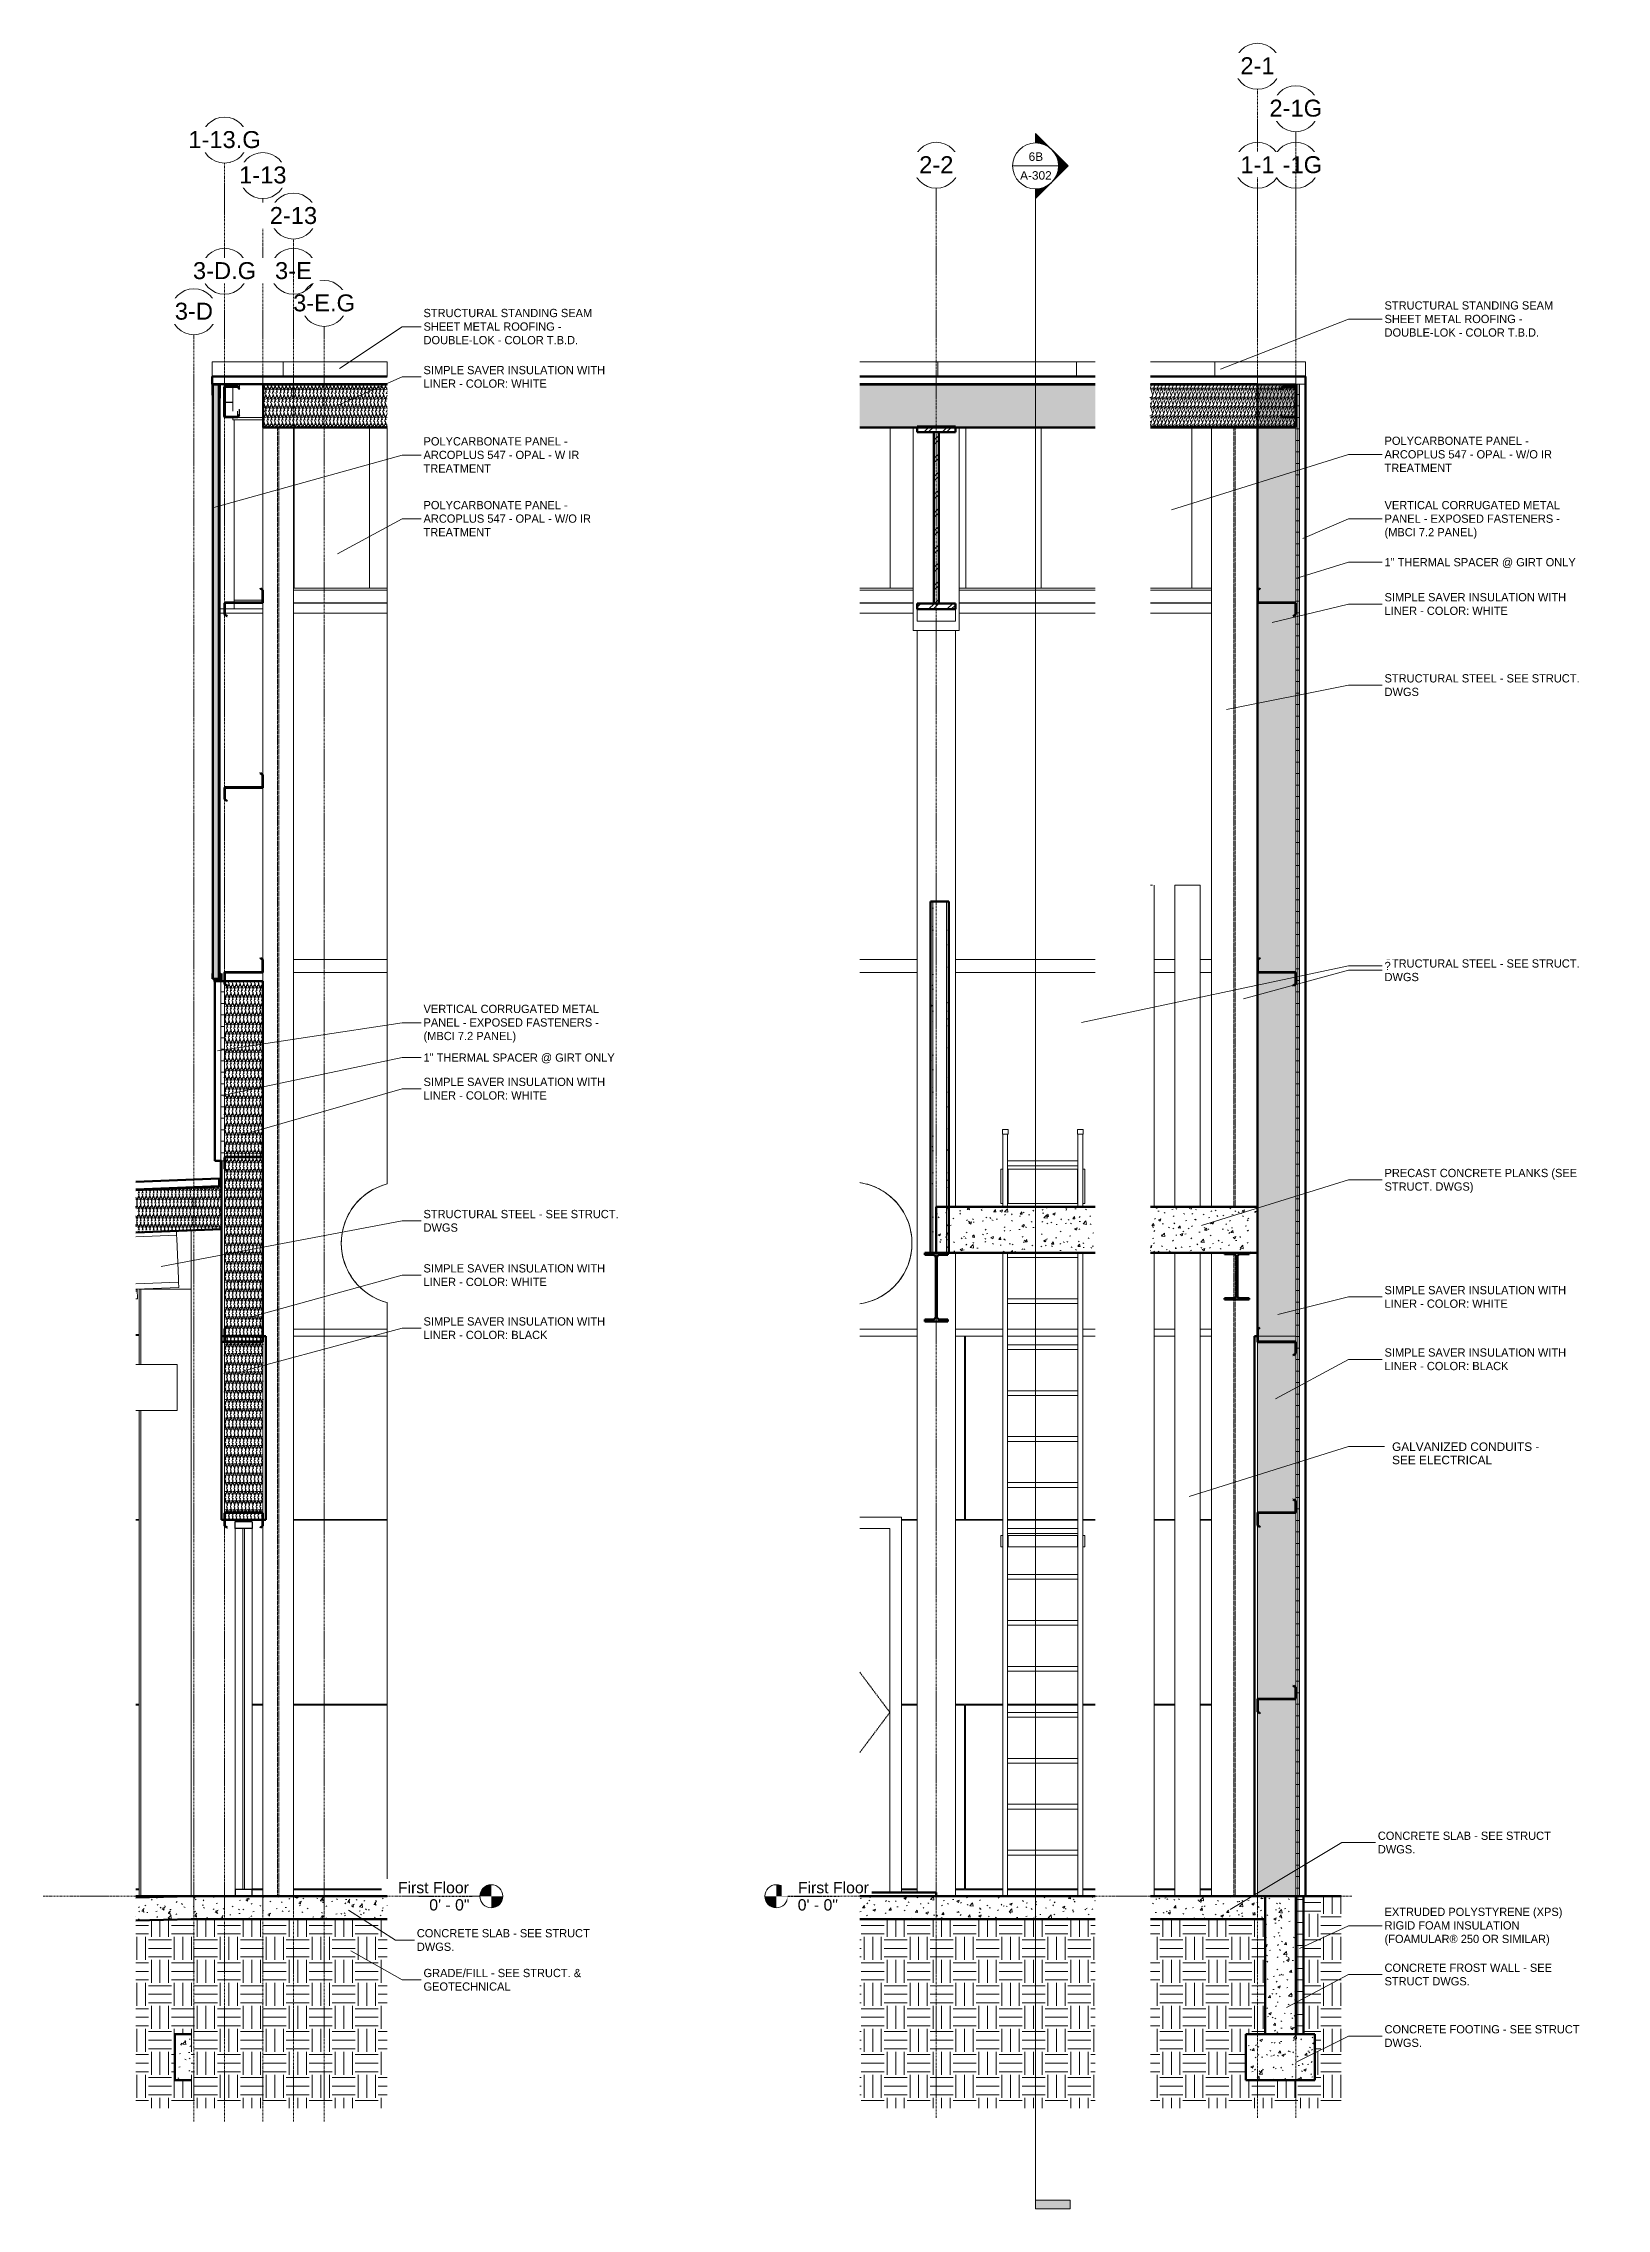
# Model space of a CAD drawing. Header units: inches. Extents: x 22734 to 24067, y -82 to 484.
# Drawn here: x 22734 to 23142, y -82 to 484 of the extents above; entities that cross this region are included whole.
import ezdxf

# ---------------------------------------------------------------- set-up
doc = ezdxf.new("R2010")
doc.units = ezdxf.units.IN
doc.header["$MEASUREMENT"] = 0
for name, pattern in [('Dash 1_16_', [0.125, 0.0625, -0.0625]), ('Grid Line 1_2_', [0.875, 0.5, -0.125, 0.125, -0.125]), ('Hidden 1_8_', [0.1875, 0.125, -0.0625])]:
    doc.linetypes.add(name, pattern=pattern)
for name, color, linetype, lineweight in [('A-ANNO-IDEN', 131, 'Continuous', 9), ('A-ANNO-KEYN', 231, 'Continuous', 9), ('A-CLNG', 13, 'Continuous', 18), ('A-CLNG-PATT', 13, 'Continuous', 70), ('A-DOOR', 31, 'Continuous', 18), ('A-DOOR-FRAM', 31, 'Continuous', 9), ('A-FLOR', 192, 'Continuous', 18), ('A-FLOR-LEVL', 51, 'Continuous', 9), ('A-FLOR-PATT', 8, 'Continuous', 70), ('A-GLAZ-CURT', 52, 'Continuous', 9), ('A-GLAZ-CWMG', 51, 'Continuous', 9), ('A-ROOF', 132, 'Continuous', 18), ('A-ROOF-PATT', 132, 'Continuous', 18), ('A-WALL', 113, 'Continuous', 18), ('A-WALL-PATT', 111, 'Continuous', 70), ('C-TOPO', 7, 'Continuous', 9), ('E-POWR-CNDT', 130, 'Continuous', 9), ('G-ANNO-SYMB', 111, 'Continuous', 9), ('I-WALL', 2, 'Continuous', 18), ('L-SITE-WALL', 31, 'Continuous', 18), ('M-HVAC-DUCT', 70, 'Continuous', 9), ('Q-SPCQ', 91, 'Continuous', 9), ('S-BEAM', 12, 'Continuous', 9), ('S-COLS', 52, 'Continuous', 9), ('S-FNDN', 32, 'Continuous', 18), ('S-GRID', 1, 'Continuous', 9), ('S-GRID-IDEN', 1, 'Continuous', 9)]:
    doc.layers.add(name, color=color, linetype=linetype, lineweight=lineweight)
doc.styles.add('Arial', font='arial.ttf', dxfattribs={"height": 2.950599})
doc.styles.add('Arial_1', font='arial.ttf', dxfattribs={"height": 4.425898})
doc.styles.add('Arial_2', font='arial.ttf', dxfattribs={"height": 2.212949})
doc.styles.add('Century Gothic', font='GOTHIC.TTF', dxfattribs={"height": 2.155668})
pattern_1 = [(50, (19413.524, 104.131), (6.8859965, -0.602097), [0.72, -7.92]), (355, (19413.524, 104.131), (-1.331756, 7.220547), [0.576, -6.336]), (100.451, (19414.098, 104.081), (5.553629, 6.618191), [0.612, -6.731]), (46.184, (19413.524, 106.051), (10.245642, -1.588925), [1.08, -11.88]), (96.636, (19414.378, 105.918), (8.97244, 9.351518), [0.918, -10.096]), (351.184, (19413.524, 106.051), (8.9732, 9.35123), [0.864, -9.504]), (21, (19414.484, 105.571), (5.730726, -3.865003), [0.72, -7.92]), (326, (19414.484, 105.571), (2.33581, 6.96088), [0.576, -6.336]), (71.451, (19414.962, 105.249), (8.065876, 3.095948), [0.612, -6.731]), (37.5, (19413.524, 104.131), (0.116866, 3.1954784), [0.317, -5.942, 0.317, -6.115, -6.36]), (37.5, (19413.524, 104.131), (0.116866, 3.1954784), [-12.691, 0.317, -6.043]), (7.5, (19413.524, 104.131), (2.52543, 3.7860247), [0.317, -3.35, 0.317, -5.798, -2.424]), (7.5, (19413.524, 104.131), (2.52543, 3.7860247), [-9.782, 0.317, -2.107]), (327.5, (19411.383, 104.131), (5.1243685, -0.2161763), [0.317, -2.083, 0.317, -7.171, -9.936]), (327.5, (19411.383, 104.131), (5.1243685, -0.2161763), [-9.888, 0.317, -9.619]), (317.5, (19410.423, 104.131), (5.598326, 0.96141), [0.317, -2.803, 0.317, -4.656, -7.056]), (317.5, (19410.423, 104.131), (5.598326, 0.96141), [-8.093, 0.317, -6.739])]
pattern_2 = [(45, (19413.524, 104.131), (-2.3758788, 2.3758788), []), (45, (19413.524, 107.731), (-2.3758788, 2.3758788), [])]
pattern_3 = [(0, (19413.524, 104.131), (6, 6), [6, -6]), (0, (19413.524, 106.381), (6, 6), [6, -6]), (0, (19413.524, 108.631), (6, 6), [6, -6]), (90, (19414.274, 109.381), (-6, 6), [6, -6]), (90, (19416.524, 109.381), (-6, 6), [6, -6]), (90, (19418.774, 109.381), (-6, 6), [6, -6])]
pattern_4 = [(161.57, (19413.644, 104.251), (-0.960383694, -0.00039918), [0, -6.83, 0.758, 0]), (18.43, (19413.404, 104.251), (-0.960383694, 0.00039918), [0, -6.83, 0.758, 0]), (108.43, (19413.644, 104.251), (0.479510182, -2.400526398), [2.276, -5.312]), (71.57, (19413.404, 104.251), (0.479510182, 2.400526398), [2.276, -5.312])]
pattern_5 = [(50, (22791.657, 110.131), (6.8859965, -0.602097), [0.72, -7.92]), (355, (22791.657, 110.131), (-1.331756, 7.220547), [0.576, -6.336]), (100.451, (22792.231, 110.081), (5.553629, 6.618191), [0.612, -6.731]), (46.184, (22791.657, 112.051), (10.245642, -1.588925), [1.08, -11.88]), (96.636, (22792.511, 111.918), (8.97244, 9.351518), [0.918, -10.096]), (351.184, (22791.657, 112.051), (8.9732, 9.35123), [0.864, -9.504]), (21, (22792.617, 111.571), (5.730726, -3.865003), [0.72, -7.92]), (326, (22792.617, 111.571), (2.33581, 6.96088), [0.576, -6.336]), (71.451, (22793.095, 111.249), (8.065876, 3.095948), [0.612, -6.731]), (37.5, (22791.657, 110.131), (0.116866, 3.1954784), [0.317, -5.942, 0.317, -6.115, -6.36]), (37.5, (22791.657, 110.131), (0.116866, 3.1954784), [-12.691, 0.317, -6.043]), (7.5, (22791.657, 110.131), (2.52543, 3.7860247), [0.317, -3.35, 0.317, -5.798, -2.424]), (7.5, (22791.657, 110.131), (2.52543, 3.7860247), [-9.782, 0.317, -2.107]), (327.5, (22789.517, 110.131), (5.1243685, -0.2161763), [0.317, -2.083, 0.317, -7.171, -9.936]), (327.5, (22789.517, 110.131), (5.1243685, -0.2161763), [-9.888, 0.317, -9.619]), (317.5, (22788.557, 110.131), (5.598326, 0.96141), [0.317, -2.803, 0.317, -4.656, -7.056]), (317.5, (22788.557, 110.131), (5.598326, 0.96141), [-8.093, 0.317, -6.739])]
pattern_6 = [(0, (22791.657, 110.131), (6, 6), [6, -6]), (0, (22791.657, 112.381), (6, 6), [6, -6]), (0, (22791.657, 114.631), (6, 6), [6, -6]), (90, (22792.407, 115.381), (-6, 6), [6, -6]), (90, (22794.657, 115.381), (-6, 6), [6, -6]), (90, (22796.907, 115.381), (-6, 6), [6, -6])]
pattern_7 = [(90, (-3015.35, 1279.063), (-36.188, 2e-15), [])]
pattern_8 = [(90, (23270.211, 0), (-19.685, 1e-15), [])]
pattern_9 = [(45, (22791.657, 110.131), (-2.3758788, 2.3758788), []), (45, (22791.657, 113.731), (-2.3758788, 2.3758788), [])]
pattern_10 = [(161.57, (22791.777, 110.251), (-0.9603837, -0.00039918), [0, -6.83, 0.758, 0]), (18.43, (22791.537, 110.251), (-0.9603837, 0.00039918), [0, -6.83, 0.758, 0]), (108.43, (22791.777, 110.251), (0.47951018, -2.4005264), [2.276, -5.312]), (71.57, (22791.537, 110.251), (0.47951018, 2.4005264), [2.276, -5.312])]
pattern_11 = [(90, (23071.02, 194.75), (-193, -193), [48, -145]), (180, (23071.02, 194.75), (-2e-14, -193), [96.25, -96.75]), (270, (22974.77, 242.75), (-193, -193), [48, -145]), (180, (23071.02, 242.75), (-2e-14, -193), [96.25, -96.75]), (270, (22974.52, 242.75), (-193, -193), [48, -145]), (180, (22974.52, 242.75), (-2e-14, -193), [96.25, -96.75]), (90, (22878.27, 194.75), (-193, -193), [48, -145]), (180, (22974.52, 194.75), (-2e-14, -193), [96.25, -96.75]), (90, (23023.02, 243), (-193, -193), [48, -145]), (180, (23071.27, 243), (-2e-14, -193), [48.25, -144.75]), (180, (23071.27, 291), (-2e-14, -193), [48.25, -144.75]), (90, (22926.52, 243), (-193, -193), [48, -145]), (180, (23022.77, 243), (-2e-14, -193), [96.25, -96.75]), (270, (23022.77, 291), (-193, -193), [48, -145]), (180, (23022.77, 291), (-2e-14, -193), [96.25, -96.75]), (180, (22926.27, 243), (-2e-14, -193), [48, -145]), (270, (22926.27, 291), (-193, -193), [48, -145]), (180, (22926.27, 291), (-2e-14, -193), [48, -145]), (90, (23071.02, 291.25), (-193, -193), [48, -145]), (180, (23071.02, 291.25), (-2e-14, -193), [96.25, -96.75]), (270, (22974.77, 339.25), (-193, -193), [48, -145]), (180, (23071.02, 339.25), (-2e-14, -193), [96.25, -96.75]), (270, (22974.52, 339.25), (-193, -193), [48, -145]), (180, (22974.52, 339.25), (-2e-14, -193), [96.25, -96.75]), (270, (22878.27, 339.25), (-193, -193), [48, -145]), (180, (22974.52, 291.25), (-2e-14, -193), [96.25, -96.75]), (90, (23023.02, 339.5), (-193, -193), [48, -145]), (180, (23071.27, 339.5), (-2e-14, -193), [48.25, -144.75]), (180, (23071.27, 387.5), (-2e-14, -193), [48.25, -144.75]), (90, (22926.52, 339.5), (-193, -193), [48, -145]), (180, (23022.77, 339.5), (-2e-14, -193), [96.25, -96.75]), (270, (23022.77, 387.5), (-193, -193), [48, -145]), (180, (23022.77, 387.5), (-2e-14, -193), [96.25, -96.75]), (180, (22926.27, 339.5), (-2e-14, -193), [48, -145]), (270, (22926.27, 387.5), (-193, -193), [48, -145]), (180, (22926.27, 387.5), (-2e-14, -193), [48, -145])]
pattern_12 = [(0, (22791.657, 110.131), (0, 3), []), (90, (22791.657, 110.131), (-3, 2e-16), [])]
pattern_13 = [(0, (22791.657, 110.131), (7.68, 1.92), [0.317, -5.443, 0.317, -5.443, -30.72]), (0, (22791.657, 110.131), (7.68, 1.92), [-11.52, 0.317, -11.203, 0.317, -5.443, -13.44]), (0, (22791.657, 110.131), (7.68, 1.92), [-28.8, 0.317, -3.523, 0.317, -9.283]), (120, (22794.537, 111.091), (-5.502769, 5.691075), [0.317, -5.443, 0.317, -5.443, -30.72]), (120, (22794.537, 111.091), (-5.502769, 5.691075), [-11.52, 0.317, -11.203, 0.317, -5.443, -13.44]), (120, (22794.537, 111.091), (-5.502769, 5.691075), [-28.8, 0.317, -3.523, 0.317, -9.283]), (240, (22795.497, 114.931), (-2.177231, -7.611075), [0.317, -5.443, 0.317, -5.443, -30.72]), (240, (22795.497, 114.931), (-2.177231, -7.611075), [-11.52, 0.317, -11.203, 0.317, -5.443, -13.44]), (240, (22795.497, 114.931), (-2.177231, -7.611075), [-28.8, 0.317, -3.523, 0.317, -9.283])]

msp = doc.modelspace()

# ---------------------------------------------------------------- texts
at = {"layer": 'G-ANNO-SYMB', "char_height": 2.213, "attachment_point": 2, "line_spacing_factor": 0.938532, "style": 'Arial_2'}
for s, insert, width in [('6B', (22993.28, 455.33), 4.509), ('A-302', (22993.28, 450.42), 9.828)]:
    msp.add_mtext(s, dxfattribs=dict(at, insert=insert, width=width))

# ---------------------------------------------------------------- blocks, each defined once
blk = doc.blocks.new('Struct_Xcel_Sports Complex_rvt-1-Wall Section - Fieldhouse - West Wall _ Polycarbonate')
at = {"layer": 'A-FLOR-PATT', "lineweight": 9}
h = blk.add_hatch(dxfattribs=at)
h.set_pattern_fill('FP_9', style=0, pattern_type=2)
h.set_pattern_definition(pattern_1)
h.paths.add_polyline_path([(22823.86, -6), (22823.86, 0), (22772.64, 0), (22772.64, -6), (22791.06, -6)], flags=0)
h = blk.add_hatch(dxfattribs=at)
h.set_pattern_fill('FP_9', style=0, pattern_type=2)
h.set_pattern_definition(pattern_1)
h.paths.add_polyline_path([(22758.25, -6.32), (22772.64, -6.02), (22772.64, -0.02), (22758.25, -0.32), (22758.25, -6.02)], flags=0)
at = {"layer": 'S-FNDN', "lineweight": 9}
h = blk.add_hatch(dxfattribs=at)
h.set_pattern_fill('FP_9', color=256, style=0, pattern_type=2)
h.set_pattern_definition(pattern_1)
h.paths.add_polyline_path([(22772.64, -48), (22772.64, -36), (22768.39, -36), (22768.39, -48)], flags=0)
at = {"layer": 'A-FLOR', "color": 250, "lineweight": 70}
for p, q in [((22758.25, -0.32), (22772.64, -0.02)), ((22823.86, 0), (22772.64, 0)), ((22758.25, -6.32), (22772.64, -6.02)), ((22823.86, -6), (22772.64, -6))]:
    blk.add_line(p, q, dxfattribs=at)
at = {"layer": 'S-FNDN', "color": 250, "lineweight": 70}
for p, q in [((22768.39, -36), (22772.64, -36)), ((22768.39, -36), (22768.39, -48)), ((22768.39, -48), (22772.64, -48))]:
    blk.add_line(p, q, dxfattribs=at)
blk = doc.blocks.new('Girt_C - 10_D-1401750-Wall Section - Fieldhouse - West Wall _ Polycarbonate')
at = {"layer": 'S-BEAM'}
h = blk.add_hatch(dxfattribs=at)
h.set_pattern_fill('FP_1', color=256, style=0, pattern_type=2)
h.set_pattern_definition(pattern_2)
h.paths.add_polyline_path([(22781.97, 96.2), (22782.04, 96.28), (22781.5, 96.73), (22781.5, 100), (22781.51, 100.03), (22781.54, 100.06), (22781.58, 100.07), (22791.24, 100.06), (22791.27, 100.03), (22791.28, 100), (22791.28, 96.73), (22790.75, 96.28), (22790.82, 96.2), (22791.39, 96.68), (22791.39, 99.99), (22791.38, 100.06), (22791.34, 100.12), (22791.27, 100.17), (22791.2, 100.18), (22781.58, 100.18), (22781.48, 100.15), (22781.42, 100.09), (22781.39, 99.99), (22781.39, 96.68)], flags=0)
at = {"layer": 'S-BEAM', "lineweight": 50}
for p, q in [((22781.39, 99.99), (22781.39, 96.68)), ((22781.39, 96.68), (22781.97, 96.2)), ((22781.5, 96.73), (22781.5, 100)), ((22781.5, 96.73), (22782.04, 96.28)), ((22791.2, 100.18), (22781.58, 100.18)), ((22781.58, 100.07), (22791.2, 100.07)), ((22781.97, 96.2), (22782.04, 96.28)), ((22791.28, 96.73), (22790.75, 96.28)), ((22790.75, 96.28), (22790.82, 96.2)), ((22791.39, 96.68), (22790.82, 96.2)), ((22791.28, 100), (22791.28, 96.73)), ((22791.39, 96.68), (22791.39, 99.99))]:
    blk.add_line(p, q, dxfattribs=at)
for centre, radius, start, end in [((22781.58, 99.99), 0.188, 90, 180), ((22781.58, 99.99), 0.0782, 90, 176.9576), ((22791.2, 99.99), 0.188, 0, 90), ((22791.2, 99.99), 0.0782, 2.1227, 90)]:
    blk.add_arc(centre, radius, start, end, dxfattribs=at)
blk = doc.blocks.new('Girt_C - 8_D-1405488-Wall Section - Fieldhouse - West Wall _ Polycarbonate')
at = {"layer": 'S-BEAM'}
for p, q in [((22783.52, 390.13), (22781.44, 390.13)), ((22783.52, 390.06), (22781.44, 390.06))]:
    blk.add_line(p, q, dxfattribs=at)
blk = doc.blocks.new('Rectangular Mullion - Profile_Polycarbonate_Lower-1149838-Wall Section - Fieldhouse - West Wall _ Polycarbonate')
at = {"layer": 'A-GLAZ-CWMG'}
for p, q in [((22783.87, 337.8), (22783.87, 338.43)), ((22783.87, 338.43), (22791.28, 338.43)), ((22783.87, 336.19), (22783.87, 337.69)), ((22791.39, 336.19), (22783.87, 336.19))]:
    blk.add_line(p, q, dxfattribs=at)
blk = doc.blocks.new('Rectangular Mullion - Profile_Polycarbonate_Upper and left-1189992-Wall Section - Fieldhouse - West Wall _ Polycarbonate')
at = {"layer": 'A-GLAZ-CWMG'}
for p, q in [((22783.87, 385.52), (22783.87, 337.8)), ((22781.39, 336.19), (22780.27, 336.19)), ((22783.87, 336.19), (22781.5, 336.19)), ((22783.87, 337.69), (22783.87, 336.19))]:
    blk.add_line(p, q, dxfattribs=at)
blk = doc.blocks.new('W-Wide Flange - 1_-5_-1401438-Wall Section - Fieldhouse - West Wall _ Polycarbonate')
at = {"layer": 'S-BEAM'}
for p, q in [((22758.24, 172.16), (22768.86, 172.6)), ((22768.82, 173.71), (22768.86, 172.6)), ((22768.86, 172.6), (22768.9, 171.72)), ((22768.9, 171.72), (22769.34, 161.22)), ((22758.24, 159.87), (22769.38, 160.34)), ((22758.24, 158.51), (22769.43, 158.98)), ((22769.34, 161.22), (22769.38, 160.34)), ((22769.38, 160.34), (22769.43, 158.98))]:
    blk.add_line(p, q, dxfattribs=at)
blk = doc.blocks.new('Girt_Z - 10_D-1351983-Wall Section - Fieldhouse - West Wall _ Polycarbonate')
at = {"layer": 'S-BEAM'}
for p, q in [((22783.52, 387.76), (22783.52, 394.08)), ((22783.52, 386.15), (22783.52, 386.19)), ((22783.52, 386.07), (22783.52, 386.15)), ((22783.52, 386.15), (22791.52, 386.15)), ((22783.52, 385.52), (22783.52, 386.07)), ((22783.52, 386.07), (22791.52, 386.07)), ((22783.52, 385.52), (22791.52, 385.52))]:
    blk.add_line(p, q, dxfattribs=at)
blk = doc.blocks.new('W-Wide Flange-Column - B1_G-1528735-Wall Section - Fieldhouse - West Wall _ Polycarbonate')
at = {"layer": 'S-COLS', "linetype": 'Hidden 1_8_'}
for p, q in [((22795.23, 0), (22795.23, 383.47)), ((22795.55, 383.47), (22795.55, 0))]:
    blk.add_line(p, q, dxfattribs=at)
blk = doc.blocks.new('Girt_Z - 10_D-1516133-Wall Section - Fieldhouse - West Wall _ Polycarbonate')
at = {"layer": 'S-BEAM'}
for p, q in [((22799.39, 148.06), (22823.86, 148.06)), ((22823.86, 148.06), (22823.86, 146.25))]:
    blk.add_line(p, q, dxfattribs=at)
blk = doc.blocks.new('Girt_Z - 10_D-1223956-Wall Section - Fieldhouse - West Wall _ Polycarbonate')
at = {"layer": 'S-BEAM'}
for p, q in [((22799.39, 244.56), (22823.86, 244.56)), ((22823.86, 244.56), (22823.86, 241.19)), ((22799.39, 241.19), (22823.86, 241.19))]:
    blk.add_line(p, q, dxfattribs=at)
blk = doc.blocks.new('Girt_Z - 10_D-V1-Wall Section - Fieldhouse - West Wall _ Polycarbonate')
at = {"layer": 'S-BEAM'}
for p, q in [((22799.39, 341.54), (22823.86, 341.54)), ((22799.39, 341.06), (22823.86, 341.06)), ((22823.86, 341.54), (22823.86, 341.06)), ((22823.86, 341.06), (22823.86, 337.69)), ((22799.39, 337.69), (22823.86, 337.69)), ((22799.39, 337.61), (22823.86, 337.61)), ((22823.86, 337.69), (22823.86, 337.61)), ((22823.86, 337.61), (22823.86, 335))]:
    blk.add_line(p, q, dxfattribs=at)
blk = doc.blocks.new('Girt_C - 10_D-1401751-Wall Section - Fieldhouse - West Wall _ Polycarbonate')
at = {"layer": 'S-BEAM', "lineweight": 50}
for p, q in [((22781.39, 148.19), (22781.97, 148.67)), ((22781.39, 144.88), (22781.39, 148.19)), ((22781.5, 148.14), (22782.04, 148.59)), ((22781.5, 148.14), (22781.5, 144.87)), ((22781.97, 148.67), (22782.04, 148.59)), ((22790.75, 148.59), (22790.82, 148.67)), ((22791.28, 148.14), (22790.75, 148.59)), ((22791.39, 148.19), (22790.82, 148.67)), ((22791.28, 144.87), (22791.28, 148.14)), ((22791.39, 148.19), (22791.39, 144.88)), ((22781.58, 144.8), (22791.2, 144.8)), ((22791.2, 144.69), (22781.58, 144.69))]:
    blk.add_line(p, q, dxfattribs=at)
for centre, radius, start, end in [((22781.58, 144.88), 0.188, 180, 270), ((22781.58, 144.88), 0.0782, 183.0424, 270), ((22791.2, 144.88), 0.188, 270, 0), ((22791.2, 144.88), 0.0782, 270, 357.8773)]:
    blk.add_arc(centre, radius, start, end, dxfattribs=at)
blk = doc.blocks.new('Girt_Z - 10_D-1255199-Wall Section - Fieldhouse - West Wall _ Polycarbonate')
at = {"layer": 'S-BEAM', "lineweight": 50}
for p, q in [((22781.39, 189.92), (22781.39, 192.86)), ((22781.5, 192.86), (22781.5, 189.97)), ((22781.58, 193.05), (22791.2, 193.05)), ((22791.39, 192.94), (22781.58, 192.94)), ((22790.74, 196.71), (22790.81, 196.79)), ((22791.28, 196.26), (22790.74, 196.71)), ((22790.81, 196.79), (22791.39, 196.31)), ((22791.28, 193.12), (22791.28, 196.26)), ((22791.39, 196.31), (22791.39, 192.94)), ((22781.39, 189.92), (22781.96, 189.44)), ((22781.5, 189.97), (22782.03, 189.52)), ((22782.03, 189.52), (22781.96, 189.44))]:
    blk.add_line(p, q, dxfattribs=at)
for centre, radius, start, end in [((22781.58, 192.86), 0.188, 90, 180), ((22781.58, 192.86), 0.0782, 90, 177.8773), ((22791.2, 193.13), 0.0782, 270, 356.9576)]:
    blk.add_arc(centre, radius, start, end, dxfattribs=at)
blk = doc.blocks.new('Girt_Z - 10_D-1254871-Wall Section - Fieldhouse - West Wall _ Polycarbonate')
at = {"layer": 'S-BEAM'}
h = blk.add_hatch(dxfattribs=at)
h.set_pattern_fill('FP_1', color=256, style=0, pattern_type=2)
h.set_pattern_definition(pattern_2)
h.paths.add_polyline_path([(22781.96, 237.69), (22782.04, 237.77), (22781.5, 238.22), (22781.5, 241.11), (22781.51, 241.15), (22781.54, 241.18), (22781.58, 241.19), (22791.39, 241.19), (22791.39, 244.56), (22790.82, 245.04), (22790.75, 244.96), (22791.28, 244.51), (22791.28, 241.37), (22791.27, 241.33), (22791.24, 241.31), (22791.2, 241.3), (22781.58, 241.3), (22781.51, 241.28), (22781.45, 241.24), (22781.4, 241.18), (22781.39, 241.11), (22781.39, 238.17)], flags=0)
at = {"layer": 'S-BEAM', "lineweight": 50}
for p, q in [((22790.75, 244.96), (22790.82, 245.04)), ((22791.28, 244.51), (22790.75, 244.96)), ((22790.82, 245.04), (22791.39, 244.56)), ((22791.28, 241.37), (22791.28, 244.51)), ((22791.39, 244.56), (22791.39, 241.19)), ((22781.39, 238.17), (22781.39, 241.11)), ((22781.39, 238.17), (22781.96, 237.69)), ((22781.5, 241.11), (22781.5, 238.22)), ((22781.5, 238.22), (22782.04, 237.77)), ((22781.58, 241.3), (22791.2, 241.3)), ((22791.39, 241.19), (22781.58, 241.19)), ((22782.04, 237.77), (22781.96, 237.69))]:
    blk.add_line(p, q, dxfattribs=at)
for centre, radius, start, end in [((22781.58, 241.11), 0.188, 90, 180), ((22781.58, 241.11), 0.0782, 90, 177.8773), ((22791.2, 241.38), 0.0782, 270, 356.9576)]:
    blk.add_arc(centre, radius, start, end, dxfattribs=at)
blk = doc.blocks.new('Girt_Z - 10_D-1249026-Wall Section - Fieldhouse - West Wall _ Polycarbonate')
at = {"layer": 'S-BEAM'}
h = blk.add_hatch(dxfattribs=at)
h.set_pattern_fill('FP_1', color=256, style=0, pattern_type=2)
h.set_pattern_definition(pattern_2)
h.paths.add_polyline_path([(22781.96, 334.19), (22782.04, 334.27), (22781.5, 334.72), (22781.5, 337.61), (22781.51, 337.65), (22781.54, 337.68), (22781.58, 337.69), (22791.39, 337.69), (22791.39, 341.06), (22790.82, 341.54), (22790.75, 341.46), (22791.28, 341.01), (22791.28, 337.87), (22791.27, 337.83), (22791.24, 337.81), (22791.2, 337.8), (22781.58, 337.8), (22781.48, 337.77), (22781.42, 337.7), (22781.39, 337.61), (22781.39, 334.67)], flags=0)
at = {"layer": 'S-BEAM', "lineweight": 50}
for p, q in [((22790.75, 341.46), (22790.82, 341.54)), ((22791.28, 341.01), (22790.75, 341.46)), ((22790.82, 341.54), (22791.39, 341.06)), ((22791.28, 337.87), (22791.28, 341.01)), ((22791.39, 341.06), (22791.39, 337.69)), ((22781.39, 334.67), (22781.39, 337.61)), ((22781.39, 334.67), (22781.96, 334.19)), ((22781.5, 337.61), (22781.5, 334.72)), ((22781.5, 334.72), (22782.04, 334.27)), ((22781.58, 337.8), (22791.2, 337.8)), ((22791.39, 337.69), (22781.58, 337.69)), ((22782.04, 334.27), (22781.96, 334.19))]:
    blk.add_line(p, q, dxfattribs=at)
for centre, radius, start, end in [((22781.58, 337.61), 0.188, 90, 180), ((22781.58, 337.61), 0.0782, 90, 177.8773), ((22791.2, 337.88), 0.0782, 270, 356.9576)]:
    blk.add_arc(centre, radius, start, end, dxfattribs=at)
blk = doc.blocks.new('L-Angle - L2X2X3_16-1249027-Wall Section - Fieldhouse - West Wall _ Polycarbonate')
at = {"layer": 'S-BEAM'}
h = blk.add_hatch(dxfattribs=at)
h.set_pattern_fill('FP_1', color=256, style=0, pattern_type=2)
h.set_pattern_definition(pattern_2)
h.paths.add_polyline_path([(22780.64, 238.94), (22780.64, 240.94), (22780.59, 240.93), (22780.55, 240.91), (22780.51, 240.88), (22780.48, 240.85), (22780.46, 240.8), (22780.45, 240.75), (22780.45, 239.27), (22780.43, 239.22), (22780.4, 239.18), (22780.36, 239.15), (22780.31, 239.13), (22780.27, 239.13), (22778.78, 239.12), (22778.73, 239.1), (22778.7, 239.07), (22778.67, 239.03), (22778.65, 238.99), (22778.64, 238.94)], flags=0)
at = {"layer": 'S-BEAM', "lineweight": 50}
for p, q in [((22780.64, 238.94), (22778.64, 238.94)), ((22780.27, 239.13), (22778.83, 239.13)), ((22780.45, 240.75), (22780.45, 239.31)), ((22780.64, 238.94), (22780.64, 240.94))]:
    blk.add_line(p, q, dxfattribs=at)
for centre, start, end in [((22778.83, 238.94), 90, 180), ((22780.27, 239.31), 270, 360), ((22780.64, 240.75), 90, 180)]:
    blk.add_arc(centre, 0.187, start, end, dxfattribs=at)
blk = doc.blocks.new('Girt_C - 8_D-1405507-Wall Section - Fieldhouse - West Wall _ Polycarbonate')
at = {"layer": 'S-BEAM'}
h = blk.add_hatch(dxfattribs=at)
h.set_pattern_fill('FP_1', color=256, style=0, pattern_type=2)
h.set_pattern_definition(pattern_2)
h.paths.add_polyline_path([(22781.52, 386.19), (22784.84, 386.19), (22785.32, 386.76), (22785.23, 386.83), (22784.78, 386.3), (22781.52, 386.3), (22781.48, 386.31), (22781.45, 386.34), (22781.44, 386.37), (22781.45, 394.04), (22781.48, 394.07), (22781.52, 394.08), (22784.78, 394.08), (22785.23, 393.55), (22785.32, 393.62), (22784.84, 394.19), (22781.52, 394.19), (22781.45, 394.18), (22781.39, 394.14), (22781.35, 394.08), (22781.34, 394.01), (22781.34, 386.37), (22781.35, 386.3), (22781.39, 386.24), (22781.45, 386.2)], flags=0)
for p, q in [((22781.34, 394.81), (22781.34, 394.01)), ((22784.84, 394.19), (22784.84, 394.81)), ((22785.32, 394.81), (22785.32, 393.62)), ((22781.52, 389.81), (22781.52, 386.3)), ((22784.78, 386.3), (22784.78, 387.76)), ((22785.23, 388.3), (22785.23, 386.83)), ((22785.32, 388.23), (22785.32, 386.76))]:
    blk.add_line(p, q, dxfattribs=at)
at = {"layer": 'S-BEAM', "lineweight": 50}
for p, q in [((22781.34, 394.01), (22781.34, 386.37)), ((22781.44, 386.37), (22781.44, 394.01)), ((22784.84, 394.19), (22781.52, 394.19)), ((22781.52, 394.08), (22784.78, 394.08)), ((22784.78, 394.08), (22785.23, 393.55)), ((22784.84, 394.19), (22785.32, 393.62)), ((22785.23, 393.55), (22785.32, 393.62)), ((22784.78, 386.3), (22781.52, 386.3)), ((22781.52, 386.19), (22784.84, 386.19)), ((22784.78, 386.3), (22785.23, 386.83)), ((22784.84, 386.19), (22785.32, 386.76)), ((22785.32, 386.76), (22785.23, 386.83))]:
    blk.add_line(p, q, dxfattribs=at)
at = {"layer": 'S-BEAM', "lineweight": 50, "flags": 128}
for points in [[(22781.52, 394.19), (22781.45, 394.18), (22781.39, 394.14), (22781.35, 394.08), (22781.34, 394.01)], [(22781.44, 394.01), (22781.45, 394.04), (22781.48, 394.07), (22781.52, 394.08)], [(22781.34, 386.37), (22781.35, 386.3), (22781.39, 386.24), (22781.45, 386.2), (22781.52, 386.19)], [(22781.52, 386.3), (22781.48, 386.31), (22781.45, 386.34), (22781.44, 386.37)]]:
    blk.add_lwpolyline(points, dxfattribs=at)
blk = doc.blocks.new('Rectangular Mullion - Profile_Polycarbonate_Lower-1113644-Wall Section - Fieldhouse - West Wall _ Polycarbonate')
at = {"layer": 'A-GLAZ-CWMG', "lineweight": 30}
for p, q in [((22778.26, 240.96), (22778.14, 240.96)), ((22778.14, 240.96), (22778.14, 239.5)), ((22780.27, 239.5), (22778.14, 239.5)), ((22778.2, 239.56), (22778.2, 240.89)), ((22778.2, 240.89), (22778.26, 240.89)), ((22780.2, 239.56), (22778.2, 239.56)), ((22778.26, 240.89), (22778.26, 240.96)), ((22780.27, 241.74), (22779.91, 241.74)), ((22779.91, 241.74), (22779.91, 241.49)), ((22779.91, 241.49), (22779.97, 241.49)), ((22779.97, 241.49), (22779.97, 241.68)), ((22779.97, 241.68), (22780.2, 241.68)), ((22780.2, 241.68), (22780.2, 239.56)), ((22780.27, 239.5), (22780.27, 241.74))]:
    blk.add_line(p, q, dxfattribs=at)
blk = doc.blocks.new('Rectangular Mullion - Profile_Polycarbonate_Upper and left-1528485-Wall Section - Fieldhouse - West Wall _ Polycarbonate')
at = {"layer": 'A-GLAZ-CWMG'}
for p, q in [((22778.14, 391.98), (22778.14, 240.96)), ((22778.26, 391.98), (22778.26, 240.96)), ((22779.91, 394.75), (22779.91, 391.46)), ((22779.91, 391.46), (22779.91, 391.19)), ((22779.91, 391.19), (22779.91, 241.74)), ((22780.27, 391.19), (22780.27, 335)), ((22778.26, 240.89), (22778.26, 239.56)), ((22779.91, 241.74), (22779.91, 241.49)), ((22779.91, 241.49), (22779.91, 239.56))]:
    blk.add_line(p, q, dxfattribs=at)
blk = doc.blocks.new('Rectangular Mullion - Profile_Polycarbonate_Upper and left-1528487-Wall Section - Fieldhouse - West Wall _ Polycarbonate')
at = {"layer": 'A-GLAZ-CWMG', "lineweight": 30}
for p, q in [((22778.14, 391.98), (22778.14, 394.81)), ((22780.27, 394.81), (22778.14, 394.81)), ((22778.26, 391.98), (22778.14, 391.98)), ((22780.2, 394.75), (22778.2, 394.75)), ((22778.2, 394.75), (22778.2, 392.04)), ((22778.2, 392.04), (22778.26, 392.04)), ((22778.26, 392.04), (22778.26, 391.98)), ((22779.91, 391.19), (22779.91, 391.44)), ((22779.91, 391.44), (22779.97, 391.44)), ((22780.27, 391.19), (22779.91, 391.19)), ((22779.97, 391.44), (22779.97, 391.25)), ((22779.97, 391.25), (22780.2, 391.25)), ((22780.2, 391.25), (22780.2, 394.75)), ((22780.27, 394.81), (22780.27, 391.19))]:
    blk.add_line(p, q, dxfattribs=at)
at = {"layer": 'A-GLAZ-CWMG'}
for p, q in [((22778.26, 392.04), (22778.26, 394.75)), ((22779.91, 391.44), (22779.91, 394.75)), ((22779.97, 391.44), (22779.97, 394.75))]:
    blk.add_line(p, q, dxfattribs=at)
blk = doc.blocks.new('Rectangular Mullion - Interior 1_75_ x 4_5_-1220297-Wall Section - Fieldhouse - West Wall _ Polycarbonate')
at = {"layer": 'A-GLAZ-CWMG'}
blk.add_line((22788.64, 96), (22788.64, 1.75), dxfattribs=at)
blk = doc.blocks.new('Girt_Z - 10_D-1255459-Wall Section - Fieldhouse - West Wall _ Polycarbonate')
at = {"layer": 'S-BEAM'}
h = blk.add_hatch(dxfattribs=at)
h.set_pattern_fill('FP_1', color=256, style=0, pattern_type=2)
h.set_pattern_definition(pattern_2)
h.paths.add_polyline_path([(22781.96, 285.94), (22782.03, 286.02), (22781.5, 286.47), (22781.5, 289.36), (22781.51, 289.4), (22781.54, 289.43), (22781.58, 289.44), (22791.39, 289.44), (22791.39, 292.81), (22790.81, 293.29), (22790.74, 293.21), (22791.28, 292.76), (22791.28, 289.62), (22791.27, 289.58), (22791.24, 289.56), (22791.2, 289.55), (22781.58, 289.55), (22781.48, 289.52), (22781.41, 289.45), (22781.39, 289.36), (22781.39, 286.42)], flags=0)
at = {"layer": 'S-BEAM', "lineweight": 50}
for p, q in [((22781.39, 286.42), (22781.39, 289.36)), ((22781.5, 289.36), (22781.5, 286.47)), ((22781.58, 289.55), (22791.2, 289.55)), ((22791.39, 289.44), (22781.58, 289.44)), ((22790.74, 293.21), (22790.81, 293.29)), ((22791.28, 292.76), (22790.74, 293.21)), ((22790.81, 293.29), (22791.39, 292.81)), ((22791.28, 289.62), (22791.28, 292.76)), ((22791.39, 292.81), (22791.39, 289.44)), ((22781.39, 286.42), (22781.96, 285.94)), ((22781.5, 286.47), (22782.03, 286.02)), ((22782.03, 286.02), (22781.96, 285.94))]:
    blk.add_line(p, q, dxfattribs=at)
for centre, radius, start, end in [((22781.58, 289.36), 0.188, 90, 180), ((22781.58, 289.36), 0.0782, 90, 177.8773), ((22791.2, 289.63), 0.0782, 270, 356.9576)]:
    blk.add_arc(centre, radius, start, end, dxfattribs=at)
blk = doc.blocks.new('L-Angle - L2-1_2X1-1_2X3_16-1401102-Wall Section - Fieldhouse - West Wall _ Polycarbonate')
at = {"layer": 'S-BEAM'}
for p, q in [((22758.24, 158.32), (22758.54, 158.34)), ((22758.54, 158.52), (22758.54, 158.34)), ((22758.54, 158.34), (22758.55, 158.15)), ((22758.24, 156.01), (22758.64, 156.02)), ((22758.24, 156.01), (22758.64, 156.02)), ((22758.55, 158.15), (22758.63, 156.21)), ((22758.63, 156.21), (22758.64, 156.02))]:
    blk.add_line(p, q, dxfattribs=at)
at = {"layer": 'S-BEAM', "linetype": 'Hidden 1_8_'}
blk.add_line((22758.24, 158.01), (22758.56, 158.02), dxfattribs=at)
blk = doc.blocks.new('Round Elbow - 1_0 D-1542880-Wall Section - Fieldhouse - West Wall _ Polycarbonate')
at = {"layer": 'M-HVAC-DUCT', "flags": 128}
for points in [[(22811.89, 170.5), (22811.9, 171.14), (22811.94, 171.78), (22812.01, 172.42), (22812.09, 173.05), (22812.21, 173.68), (22812.35, 174.3), (22812.51, 174.92), (22812.7, 175.53), (22812.92, 176.14), (22813.15, 176.73), (22813.41, 177.32), (22813.7, 177.89), (22814.01, 178.45), (22814.33, 179), (22814.68, 179.53), (22815.06, 180.06), (22815.45, 180.56), (22815.86, 181.05), (22816.29, 181.52), (22816.74, 181.98), (22817.21, 182.41), (22817.7, 182.83), (22818.2, 183.23), (22818.71, 183.61), (22819.25, 183.96), (22819.79, 184.3), (22820.35, 184.61), (22820.92, 184.9), (22821.5, 185.17), (22822.09, 185.41), (22822.69, 185.63), (22823.3, 185.83), (22823.87, 185.99)], [(22823.87, 155.02), (22823.47, 155.12), (22822.86, 155.31), (22822.25, 155.53), (22821.66, 155.76), (22821.08, 156.02), (22820.5, 156.31), (22819.94, 156.61), (22819.39, 156.94), (22818.86, 157.29), (22818.34, 157.67), (22817.83, 158.06), (22817.34, 158.47), (22816.87, 158.9), (22816.41, 159.35), (22815.98, 159.82), (22815.56, 160.31), (22815.16, 160.81), (22814.78, 161.32), (22814.43, 161.86), (22814.09, 162.4), (22813.78, 162.96), (22813.49, 163.53), (22813.22, 164.11), (22812.98, 164.7), (22812.76, 165.3), (22812.56, 165.91), (22812.39, 166.53), (22812.24, 167.15), (22812.12, 167.78), (22812.03, 168.41), (22811.96, 169.05), (22811.91, 169.69), (22811.89, 170.33), (22811.89, 170.5)]]:
    blk.add_lwpolyline(points, dxfattribs=at)
at = {"layer": 'M-HVAC-DUCT'}
for start, end in [(104.5628, 180), (180, 255.4372)]:
    blk.add_arc((22827.89, 170.5), 16, start, end, dxfattribs=at)
blk = doc.blocks.new('Rectangular Elbow - Radius - 1 W-1459285-Wall Section - Fieldhouse - West Wall _ Polycarbonate')
at = {"layer": 'M-HVAC-DUCT'}
for p, q in [((22769.02, 138.82), (22758.24, 138.82)), ((22769.02, 126.82), (22769.02, 138.82)), ((22758.24, 126.82), (22769.02, 126.82))]:
    blk.add_line(p, q, dxfattribs=at)
blk = doc.blocks.new('System Panel - Interior Glazing-1220302-Wall Section - Fieldhouse - West Wall _ Polycarbonate')
at = {"layer": 'A-GLAZ-CURT', "lineweight": 18}
for p, q in [((22786.2, 96), (22786.2, 1.75)), ((22786.58, 96), (22786.2, 96)), ((22786.58, 1.75), (22786.58, 96)), ((22786.58, 1.75), (22786.2, 1.75))]:
    blk.add_line(p, q, dxfattribs=at)
blk = doc.blocks.new('Rectangular Mullion - Interior 1_75_ x 4_5_-1574000-Wall Section - Fieldhouse - West Wall _ Polycarbonate')
at = {"layer": 'A-GLAZ-CWMG', "lineweight": 30}
for p, q in [((22788.64, 1.75), (22784.14, 1.75)), ((22784.14, 1.75), (22784.14, 0)), ((22788.64, 0), (22784.14, 0)), ((22788.64, 0), (22788.64, 1.75))]:
    blk.add_line(p, q, dxfattribs=at)
blk = doc.blocks.new('Rectangular Mullion - Interior 1_75_ x 4_5_-1574004-Wall Section - Fieldhouse - West Wall _ Polycarbonate')
at = {"layer": 'A-GLAZ-CWMG', "lineweight": 30}
for p, q in [((22784.14, 96), (22784.14, 97.75)), ((22788.64, 97.75), (22784.14, 97.75)), ((22788.64, 97.75), (22788.64, 96)), ((22788.64, 96), (22784.14, 96))]:
    blk.add_line(p, q, dxfattribs=at)
blk = doc.blocks.new('Struct_Xcel_Sports Complex_rvt-2-Wall Section - Fieldhouse - East Wall _ Mezzanine')
at = {"layer": 'A-FLOR-PATT', "lineweight": 9}
h = blk.add_hatch(dxfattribs=at)
h.set_pattern_fill('FP_14', style=0, pattern_type=2)
h.set_pattern_definition(pattern_5)
edge = h.paths.add_edge_path(flags=0)
edge.add_line((26022.4, 0), (25960.91, 0))
edge.add_line((25960.91, 0), (25960.91, -6))
edge.add_line((25960.91, -6), (25991.66, -6))
edge.add_line((25991.66, -6), (26022.4, -6))
h = blk.add_hatch(dxfattribs=at)
h.set_pattern_fill('FP_14', style=0, pattern_type=2)
h.set_pattern_definition(pattern_5)
h.paths.add_polyline_path([(26049.24, -6), (26066.76, -6), (26066.76, 0), (26036.79, 0), (26036.79, -6)], flags=0)
at = {"layer": 'A-WALL-PATT', "lineweight": 9}
h = blk.add_hatch(dxfattribs=at)
h.set_pattern_fill('FP_14', style=0, pattern_type=2)
h.set_pattern_definition(pattern_5)
h.paths.add_polyline_path([(26074.77, -36), (26074.77, 0), (26066.77, 0), (26066.77, -36)], flags=0)
at = {"layer": 'S-FNDN', "lineweight": 9}
h = blk.add_hatch(dxfattribs=at)
h.set_pattern_fill('FP_14', color=256, style=0, pattern_type=2)
h.set_pattern_definition(pattern_5)
h.paths.add_polyline_path([(26079.77, -48), (26079.77, -36), (26061.77, -36), (26061.77, -48)], flags=0)
at = {"layer": 'A-FLOR', "color": 250, "lineweight": 70}
for p, q in [((26022.4, 0), (25960.91, 0)), ((26066.77, 0), (26036.79, 0)), ((26066.77, -6), (26066.77, 0)), ((25960.91, -6), (26022.4, -6)), ((26036.79, -6), (26066.77, -6))]:
    blk.add_line(p, q, dxfattribs=at)
at = {"layer": 'L-SITE-WALL', "color": 250, "lineweight": 70}
for p, q in [((26066.77, 0), (26066.77, -36)), ((26074.77, 0), (26066.77, 0)), ((26074.77, -36), (26074.77, 0)), ((26066.77, -36), (26074.77, -36))]:
    blk.add_line(p, q, dxfattribs=at)
at = {"layer": 'S-FNDN', "color": 250, "lineweight": 70}
for p, q in [((26079.77, -36), (26061.77, -36)), ((26061.77, -36), (26061.77, -48)), ((26079.77, -48), (26079.77, -36)), ((26061.77, -48), (26079.77, -48))]:
    blk.add_line(p, q, dxfattribs=at)
blk = doc.blocks.new('W-Wide Flange - W12X26-1530486-Wall Section - Fieldhouse - East Wall _ Mezzanine')
at = {"layer": 'S-BEAM'}
h = blk.add_hatch(dxfattribs=at)
h.set_pattern_fill('FP_15', color=256, style=0, pattern_type=2)
h.set_pattern_definition(pattern_9)
h.paths.add_polyline_path([(26056.15, 155.78), (26062.63, 155.78), (26062.63, 156.16), (26060.19, 156.16), (26059.93, 156.21), (26059.71, 156.36), (26059.56, 156.58), (26059.51, 156.84), (26059.51, 166.94), (26059.56, 167.2), (26059.71, 167.42), (26059.93, 167.57), (26060.19, 167.62), (26062.63, 167.62), (26062.63, 168), (26056.15, 168), (26056.15, 167.62), (26058.59, 167.62), (26058.85, 167.57), (26059.07, 167.42), (26059.22, 167.2), (26059.27, 166.94), (26059.27, 156.84), (26059.22, 156.58), (26059.07, 156.36), (26058.85, 156.21), (26058.59, 156.16), (26056.15, 156.16)], flags=0)
at = {"layer": 'S-BEAM', "lineweight": 50}
for p, q in [((26062.63, 168), (26056.15, 168)), ((26056.15, 168), (26056.15, 167.62)), ((26056.15, 167.62), (26058.59, 167.62)), ((26059.27, 166.94), (26059.27, 156.84)), ((26059.51, 156.84), (26059.51, 166.94)), ((26060.19, 167.62), (26062.63, 167.62)), ((26062.63, 167.62), (26062.63, 168)), ((26058.59, 156.16), (26056.15, 156.16)), ((26056.15, 156.16), (26056.15, 155.78)), ((26056.15, 155.78), (26062.63, 155.78)), ((26062.63, 156.16), (26060.19, 156.16)), ((26062.63, 155.78), (26062.63, 156.16))]:
    blk.add_line(p, q, dxfattribs=at)
for centre, start, end in [((26058.59, 166.94), 0, 90), ((26060.19, 166.94), 90, 180), ((26058.59, 156.84), 270, 0), ((26060.19, 156.84), 180, 270)]:
    blk.add_arc(centre, 0.684, start, end, dxfattribs=at)
blk = doc.blocks.new('Girt_Z - 10_D-1516133-Wall Section - Fieldhouse - East Wall _ Mezzanine')
at = {"layer": 'S-BEAM'}
for p, q in [((26037.8, 148.06), (26043.18, 148.06)), ((26049.8, 148.06), (26052.77, 148.06))]:
    blk.add_line(p, q, dxfattribs=at)
blk = doc.blocks.new('Girt_Z - 10_D-1223956-Wall Section - Fieldhouse - East Wall _ Mezzanine')
at = {"layer": 'S-BEAM'}
for p, q in [((26037.8, 244.56), (26043.18, 244.56)), ((26049.8, 244.56), (26052.77, 244.56)), ((26037.8, 241.19), (26043.18, 241.19)), ((26049.8, 241.19), (26052.77, 241.19))]:
    blk.add_line(p, q, dxfattribs=at)
blk = doc.blocks.new('Girt_Z - 10_D-V2-Wall Section - Fieldhouse - East Wall _ Mezzanine')
at = {"layer": 'S-BEAM'}
for p, q in [((26036.79, 341.54), (26052.77, 341.54)), ((26036.79, 341.06), (26052.77, 341.06)), ((26036.79, 337.69), (26052.77, 337.69)), ((26036.79, 337.61), (26052.77, 337.61))]:
    blk.add_line(p, q, dxfattribs=at)
blk = doc.blocks.new('Girt_Z - 10_D-1223970-Wall Section - Fieldhouse - East Wall _ Mezzanine')
at = {"layer": 'S-BEAM'}
h = blk.add_hatch(dxfattribs=at)
h.set_pattern_fill('FP_15', color=256, style=0, pattern_type=2)
h.set_pattern_definition(pattern_9)
h.paths.add_polyline_path([(26074.19, 141.19), (26074.77, 141.67), (26074.77, 144.61), (26074.71, 144.74), (26074.58, 144.8), (26064.95, 144.8), (26064.9, 144.82), (26064.87, 144.87), (26064.87, 148.01), (26065.41, 148.46), (26065.34, 148.54), (26064.77, 148.06), (26064.77, 144.69), (26074.58, 144.69), (26074.63, 144.67), (26074.66, 144.61), (26074.66, 141.72), (26074.12, 141.27), (26074.17, 141.22)], flags=0)
at = {"layer": 'S-BEAM', "lineweight": 50}
for p, q in [((26065.34, 148.54), (26064.77, 148.06)), ((26064.77, 148.06), (26064.77, 144.69)), ((26064.87, 148.01), (26065.41, 148.46)), ((26064.87, 144.87), (26064.87, 148.01)), ((26065.41, 148.46), (26065.34, 148.54)), ((26064.77, 144.69), (26074.58, 144.69)), ((26074.58, 144.8), (26064.95, 144.8)), ((26074.66, 141.72), (26074.12, 141.27)), ((26074.19, 141.19), (26074.77, 141.67)), ((26074.66, 144.61), (26074.66, 141.72)), ((26074.77, 141.67), (26074.77, 144.61)), ((26074.12, 141.27), (26074.19, 141.19))]:
    blk.add_line(p, q, dxfattribs=at)
for centre, radius, start, end in [((26064.95, 144.88), 0.0782, 183.0424, 270), ((26074.58, 144.61), 0.188, 0, 90), ((26074.58, 144.61), 0.0782, 2.1227, 90)]:
    blk.add_arc(centre, radius, start, end, dxfattribs=at)
blk = doc.blocks.new('Girt_Z - 10_D-1223971-Wall Section - Fieldhouse - East Wall _ Mezzanine')
at = {"layer": 'S-BEAM'}
h = blk.add_hatch(dxfattribs=at)
h.set_pattern_fill('FP_15', color=256, style=0, pattern_type=2)
h.set_pattern_definition(pattern_9)
h.paths.add_polyline_path([(26074.19, 237.69), (26074.77, 238.17), (26074.77, 241.11), (26074.71, 241.24), (26074.58, 241.3), (26064.95, 241.3), (26064.9, 241.32), (26064.87, 241.37), (26064.87, 244.51), (26065.41, 244.96), (26065.34, 245.04), (26064.77, 244.56), (26064.77, 241.19), (26074.58, 241.19), (26074.63, 241.17), (26074.66, 241.11), (26074.66, 238.22), (26074.12, 237.77)], flags=0)
at = {"layer": 'S-BEAM', "lineweight": 50}
for p, q in [((26065.34, 245.04), (26064.77, 244.56)), ((26064.77, 244.56), (26064.77, 241.19)), ((26064.87, 244.51), (26065.41, 244.96)), ((26064.87, 241.37), (26064.87, 244.51)), ((26065.41, 244.96), (26065.34, 245.04)), ((26064.77, 241.19), (26074.58, 241.19)), ((26074.58, 241.3), (26064.95, 241.3)), ((26074.66, 238.22), (26074.12, 237.77)), ((26074.12, 237.77), (26074.19, 237.69)), ((26074.19, 237.69), (26074.77, 238.17)), ((26074.66, 241.11), (26074.66, 238.22)), ((26074.77, 238.17), (26074.77, 241.11))]:
    blk.add_line(p, q, dxfattribs=at)
for centre, radius, start, end in [((26064.95, 241.38), 0.0782, 183.0424, 270), ((26074.58, 241.11), 0.187, 360, 90), ((26074.58, 241.11), 0.0782, 2.1227, 90)]:
    blk.add_arc(centre, radius, start, end, dxfattribs=at)
blk = doc.blocks.new('Girt_C - 8_D-1405508-Wall Section - Fieldhouse - East Wall _ Mezzanine')
at = {"layer": 'S-BEAM'}
h = blk.add_hatch(dxfattribs=at)
h.set_pattern_fill('FP_15', color=256, style=0, pattern_type=2)
h.set_pattern_definition(pattern_9)
h.paths.add_polyline_path([(26071.32, 386.19), (26074.63, 386.19), (26074.7, 386.2), (26074.76, 386.24), (26074.81, 386.3), (26074.82, 386.37), (26074.82, 394.01), (26074.81, 394.08), (26074.76, 394.14), (26074.7, 394.18), (26074.63, 394.19), (26071.32, 394.19), (26070.84, 393.62), (26070.92, 393.55), (26071.37, 394.08), (26074.64, 394.08), (26074.67, 394.07), (26074.7, 394.04), (26074.71, 394.01), (26074.7, 386.34), (26074.67, 386.31), (26074.64, 386.3), (26071.37, 386.3), (26070.92, 386.83), (26070.84, 386.76)], flags=0)
at = {"layer": 'S-BEAM', "lineweight": 50}
for p, q in [((26071.32, 394.19), (26070.84, 393.62)), ((26070.84, 393.62), (26070.92, 393.55)), ((26070.92, 393.55), (26071.37, 394.08)), ((26074.63, 394.19), (26071.32, 394.19)), ((26071.37, 394.08), (26074.64, 394.08)), ((26074.71, 394.01), (26074.71, 386.37)), ((26074.82, 386.37), (26074.82, 394.01)), ((26070.92, 386.83), (26070.84, 386.76)), ((26070.84, 386.76), (26071.32, 386.19)), ((26071.37, 386.3), (26070.92, 386.83)), ((26071.32, 386.19), (26074.63, 386.19)), ((26074.64, 386.3), (26071.37, 386.3))]:
    blk.add_line(p, q, dxfattribs=at)
at = {"layer": 'S-BEAM'}
blk.add_line((26074.82, 394.01), (26074.82, 394.44), dxfattribs=at)
at = {"layer": 'S-BEAM', "lineweight": 50, "flags": 128}
for points in [[(26074.82, 394.01), (26074.81, 394.08), (26074.76, 394.14), (26074.7, 394.18), (26074.63, 394.19)], [(26074.64, 394.08), (26074.67, 394.07), (26074.7, 394.04), (26074.71, 394.01)], [(26074.63, 386.19), (26074.7, 386.2), (26074.76, 386.24), (26074.81, 386.3), (26074.82, 386.37)], [(26074.71, 386.37), (26074.7, 386.34), (26074.67, 386.31), (26074.64, 386.3)]]:
    blk.add_lwpolyline(points, dxfattribs=at)
blk = doc.blocks.new('Girt_Z - 10_D-1223979-Wall Section - Fieldhouse - East Wall _ Mezzanine')
at = {"layer": 'S-BEAM'}
h = blk.add_hatch(dxfattribs=at)
h.set_pattern_fill('FP_15', color=256, style=0, pattern_type=2)
h.set_pattern_definition(pattern_9)
h.paths.add_polyline_path([(26074.19, 334.19), (26074.77, 334.67), (26074.77, 337.61), (26074.71, 337.74), (26074.58, 337.8), (26064.95, 337.8), (26064.9, 337.82), (26064.87, 337.87), (26064.87, 341.01), (26065.41, 341.46), (26065.34, 341.54), (26064.77, 341.06), (26064.77, 337.69), (26074.58, 337.69), (26074.63, 337.67), (26074.66, 337.61), (26074.66, 334.72), (26074.12, 334.27), (26074.17, 334.22)], flags=0)
at = {"layer": 'S-BEAM', "lineweight": 50}
for p, q in [((26065.34, 341.54), (26064.77, 341.06)), ((26064.77, 341.06), (26064.77, 337.69)), ((26064.87, 341.01), (26065.41, 341.46)), ((26064.87, 337.87), (26064.87, 341.01)), ((26065.41, 341.46), (26065.34, 341.54)), ((26064.77, 337.69), (26074.58, 337.69)), ((26074.58, 337.8), (26064.95, 337.8)), ((26074.66, 334.72), (26074.12, 334.27)), ((26074.12, 334.27), (26074.19, 334.19)), ((26074.19, 334.19), (26074.77, 334.67)), ((26074.66, 337.61), (26074.66, 334.72)), ((26074.77, 334.67), (26074.77, 337.61))]:
    blk.add_line(p, q, dxfattribs=at)
for centre, radius, start, end in [((26064.95, 337.88), 0.0782, 183.0424, 270), ((26074.58, 337.61), 0.187, 360, 90), ((26074.58, 337.61), 0.0782, 2.1227, 90)]:
    blk.add_arc(centre, radius, start, end, dxfattribs=at)
blk = doc.blocks.new('Girt_Z - 10_D-1239982-Wall Section - Fieldhouse - East Wall _ Mezzanine')
at = {"layer": 'S-BEAM'}
h = blk.add_hatch(dxfattribs=at)
h.set_pattern_fill('FP_15', color=256, style=0, pattern_type=2)
h.set_pattern_definition(pattern_9)
h.paths.add_polyline_path([(26065.34, 96.32), (26065.41, 96.41), (26064.87, 96.86), (26064.87, 100), (26064.9, 100.05), (26064.95, 100.07), (26074.58, 100.07), (26074.71, 100.13), (26074.77, 100.26), (26074.77, 103.2), (26074.19, 103.68), (26074.12, 103.59), (26074.66, 103.14), (26074.66, 100.25), (26074.63, 100.2), (26074.58, 100.18), (26064.77, 100.18), (26064.77, 96.8)], flags=0)
at = {"layer": 'S-BEAM', "lineweight": 50}
for p, q in [((26074.19, 103.68), (26074.12, 103.59)), ((26074.12, 103.59), (26074.66, 103.14)), ((26074.77, 103.2), (26074.19, 103.68)), ((26074.66, 103.14), (26074.66, 100.25)), ((26074.77, 100.26), (26074.77, 103.2)), ((26074.58, 100.18), (26064.77, 100.18)), ((26064.77, 100.18), (26064.77, 96.8)), ((26064.77, 96.8), (26065.34, 96.32)), ((26064.87, 96.86), (26064.87, 100)), ((26065.41, 96.41), (26064.87, 96.86)), ((26064.95, 100.07), (26074.58, 100.07)), ((26065.34, 96.32), (26065.41, 96.41))]:
    blk.add_line(p, q, dxfattribs=at)
for centre, radius, start, end in [((26064.95, 99.99), 0.0782, 90, 176.9576), ((26074.58, 100.26), 0.188, 270, 0), ((26074.58, 100.26), 0.0782, 270, 357.8773)]:
    blk.add_arc(centre, radius, start, end, dxfattribs=at)
blk = doc.blocks.new('Girt_Z - 10_D-1236892-Wall Section - Fieldhouse - East Wall _ Mezzanine')
at = {"layer": 'S-BEAM'}
h = blk.add_hatch(dxfattribs=at)
h.set_pattern_fill('FP_15', color=256, style=0, pattern_type=2)
h.set_pattern_definition(pattern_9)
h.paths.add_polyline_path([(26065.34, 47.7), (26065.41, 47.78), (26064.87, 48.23), (26064.87, 51.37), (26064.9, 51.42), (26064.95, 51.45), (26074.58, 51.45), (26074.71, 51.5), (26074.77, 51.63), (26074.77, 54.57), (26074.19, 55.05), (26074.12, 54.97), (26074.66, 54.52), (26074.66, 51.63), (26074.63, 51.58), (26074.58, 51.55), (26064.77, 51.55), (26064.77, 48.18)], flags=0)
at = {"layer": 'S-BEAM', "lineweight": 50}
for p, q in [((26074.58, 51.55), (26064.77, 51.55)), ((26064.77, 51.55), (26064.77, 48.18)), ((26064.87, 48.23), (26064.87, 51.37)), ((26064.95, 51.45), (26074.58, 51.45)), ((26074.19, 55.05), (26074.12, 54.97)), ((26074.12, 54.97), (26074.66, 54.52)), ((26074.77, 54.57), (26074.19, 55.05)), ((26074.66, 54.52), (26074.66, 51.63)), ((26074.77, 51.63), (26074.77, 54.57)), ((26064.77, 48.18), (26065.34, 47.7)), ((26065.41, 47.78), (26064.87, 48.23)), ((26065.34, 47.7), (26065.41, 47.78))]:
    blk.add_line(p, q, dxfattribs=at)
for centre, radius, start, end in [((26064.95, 51.37), 0.0782, 90, 176.9576), ((26074.58, 51.63), 0.0782, 270, 357.8773), ((26074.58, 51.63), 0.187, 270, 360)]:
    blk.add_arc(centre, radius, start, end, dxfattribs=at)
blk = doc.blocks.new('Girt_C - 8_D-1405512-Wall Section - Fieldhouse - East Wall _ Mezzanine')
at = {"layer": 'S-BEAM'}
h = blk.add_hatch(dxfattribs=at)
h.set_pattern_fill('FP_15', color=256, style=0, pattern_type=2)
h.set_pattern_definition(pattern_9)
h.paths.add_polyline_path([(26071.27, 386.19), (26074.58, 386.19), (26074.65, 386.2), (26074.71, 386.24), (26074.75, 386.3), (26074.77, 386.37), (26074.77, 394.01), (26074.75, 394.08), (26074.71, 394.14), (26074.65, 394.18), (26074.58, 394.19), (26071.27, 394.19), (26070.78, 393.62), (26070.87, 393.55), (26071.32, 394.08), (26074.58, 394.08), (26074.62, 394.07), (26074.65, 394.04), (26074.66, 394.01), (26074.65, 386.34), (26074.62, 386.31), (26074.58, 386.3), (26071.32, 386.3), (26070.87, 386.83), (26070.78, 386.76)], flags=0)
at = {"layer": 'S-BEAM', "lineweight": 50}
for p, q in [((26071.27, 394.19), (26070.78, 393.62)), ((26070.78, 393.62), (26070.87, 393.55)), ((26070.87, 393.55), (26071.32, 394.08)), ((26074.58, 394.19), (26071.27, 394.19)), ((26071.32, 394.08), (26074.58, 394.08)), ((26074.66, 394.01), (26074.66, 386.37)), ((26074.77, 386.37), (26074.77, 394.01)), ((26070.87, 386.83), (26070.78, 386.76)), ((26070.78, 386.76), (26071.27, 386.19)), ((26071.32, 386.3), (26070.87, 386.83)), ((26071.27, 386.19), (26074.58, 386.19)), ((26074.58, 386.3), (26071.32, 386.3))]:
    blk.add_line(p, q, dxfattribs=at)
at = {"layer": 'S-BEAM'}
blk.add_line((26074.77, 394.01), (26074.77, 394.44), dxfattribs=at)
at = {"layer": 'S-BEAM', "lineweight": 50, "flags": 128}
for points in [[(26074.77, 394.01), (26074.75, 394.08), (26074.71, 394.14), (26074.65, 394.18), (26074.58, 394.19)], [(26074.58, 394.08), (26074.62, 394.07), (26074.65, 394.04), (26074.66, 394.01)], [(26074.66, 386.37), (26074.65, 386.34), (26074.62, 386.31), (26074.58, 386.3)], [(26074.58, 386.19), (26074.65, 386.2), (26074.71, 386.24), (26074.75, 386.3), (26074.77, 386.37)]]:
    blk.add_lwpolyline(points, dxfattribs=at)
blk = doc.blocks.new('W-Wide Flange-Column - B1_I-1389345-Wall Section - Fieldhouse - East Wall _ Mezzanine')
at = {"layer": 'S-COLS', "linetype": 'Hidden 1_8_'}
for p, q in [((26058.61, 180), (26058.61, 383.47)), ((26058.92, 383.47), (26058.92, 180)), ((26058.61, 156.16), (26058.61, 167.62)), ((26058.92, 167.52), (26058.92, 156.26)), ((26058.61, 0), (26058.61, 155.78)), ((26058.92, 155.78), (26058.92, 0))]:
    blk.add_line(p, q, dxfattribs=at)
blk = doc.blocks.new('W-Wide Flange - W18X40-1530067-Wall Section - Fieldhouse - East Wall _ Mezzanine')
at = {"layer": 'S-BEAM'}
h = blk.add_hatch(dxfattribs=at)
h.set_pattern_fill('FP_15', color=256, style=0, pattern_type=2)
h.set_pattern_definition(pattern_9)
h.paths.add_polyline_path([(25977.88, 150.1), (25983.9, 150.1), (25983.9, 150.62), (25981.71, 150.62), (25981.46, 150.68), (25981.24, 150.82), (25981.1, 151.03), (25981.05, 151.29), (25981.05, 166.81), (25981.1, 167.07), (25981.24, 167.28), (25981.46, 167.42), (25981.71, 167.47), (25983.9, 167.47), (25983.9, 168), (25977.88, 168), (25977.88, 167.47), (25980.07, 167.47), (25980.32, 167.42), (25980.54, 167.28), (25980.68, 167.07), (25980.73, 166.81), (25980.73, 151.29), (25980.68, 151.03), (25980.54, 150.82), (25980.32, 150.68), (25980.07, 150.62), (25977.88, 150.62)], flags=0)
at = {"layer": 'S-BEAM', "lineweight": 50}
for p, q in [((25983.9, 168), (25977.88, 168)), ((25977.88, 168), (25977.88, 167.47)), ((25977.88, 167.47), (25980.07, 167.47)), ((25980.73, 166.81), (25980.73, 151.29)), ((25981.05, 151.29), (25981.05, 166.81)), ((25981.71, 167.47), (25983.9, 167.47)), ((25983.9, 167.47), (25983.9, 168)), ((25980.07, 150.62), (25977.88, 150.62)), ((25977.88, 150.62), (25977.88, 150.1)), ((25977.88, 150.1), (25983.9, 150.1)), ((25983.9, 150.62), (25981.71, 150.62)), ((25983.9, 150.1), (25983.9, 150.62))]:
    blk.add_line(p, q, dxfattribs=at)
for centre, start, end in [((25980.07, 166.81), 0, 90), ((25981.71, 166.81), 90, 180), ((25980.07, 151.29), 270, 0), ((25981.71, 151.29), 180, 270)]:
    blk.add_arc(centre, 0.662, start, end, dxfattribs=at)
blk = doc.blocks.new('columns and girder2 - one-1334686-Wall Section - Fieldhouse - East Wall _ Mezzanine')
at = {"layer": 'S-BEAM'}
h = blk.add_hatch(dxfattribs=at)
h.set_pattern_fill('FP_15', color=256, style=0, pattern_type=2)
h.set_pattern_definition(pattern_9)
h.paths.add_polyline_path([(25975.89, 336.02), (25985.89, 336.02), (25985.89, 337.54), (25975.89, 337.54)], flags=0)
h.paths.add_polyline_path([(25975.89, 382.3), (25985.89, 382.3), (25985.89, 383.8), (25975.89, 383.8)], flags=0)
h = blk.add_hatch(dxfattribs=at)
h.set_pattern_fill('FP_15', color=256, style=0, pattern_type=2)
h.set_pattern_definition(pattern_9)
h.paths.add_polyline_path([(25980.27, 337.54), (25981.52, 337.54), (25981.52, 382.3), (25980.27, 382.3), (25980.27, 339.79)], flags=0)
for p, q in [((25974.89, 330.48), (25974.89, 383.47)), ((25986.89, 383.47), (25986.89, 330.48)), ((25975.89, 332.92), (25975.89, 336.02)), ((25985.89, 336.02), (25985.89, 332.92)), ((25974.89, 330.48), (25986.89, 330.48)), ((25975.89, 332.92), (25985.89, 332.92)), ((25975.89, 1), (25975.89, 330.48)), ((25985.89, 330.48), (25985.89, 180)), ((25985.89, 168), (25985.89, 0))]:
    blk.add_line(p, q, dxfattribs=at)
at = {"layer": 'S-BEAM', "lineweight": 50}
for p, q in [((25975.89, 383.8), (25975.89, 382.3)), ((25985.89, 383.8), (25975.89, 383.8)), ((25975.89, 382.3), (25985.89, 382.3)), ((25980.27, 382.3), (25980.27, 337.54)), ((25981.52, 382.3), (25980.27, 382.3)), ((25981.52, 337.54), (25981.52, 382.3)), ((25985.89, 382.3), (25985.89, 383.8)), ((25975.89, 337.54), (25975.89, 336.02)), ((25985.89, 337.54), (25975.89, 337.54)), ((25975.89, 336.02), (25985.89, 336.02)), ((25980.27, 337.54), (25981.52, 337.54)), ((25985.89, 336.02), (25985.89, 337.54))]:
    blk.add_line(p, q, dxfattribs=at)
blk = doc.blocks.new('Single-Flush - 36_ x 96_-1048073-Wall Section - Fieldhouse - East Wall _ Mezzanine')
at = {"layer": 'A-DOOR', "linetype": 'Dash 1_16_', "lineweight": 9}
for p in [(25960.91, 58.47), (25960.91, 37.53)]:
    blk.add_line(p, (25968.77, 48), dxfattribs=at)
at = {"layer": 'A-DOOR-FRAM'}
for p, q in [((25971.77, 99), (25960.91, 99)), ((25971.77, 1), (25971.77, 99)), ((25960.91, 96), (25968.77, 96)), ((25968.77, 96), (25968.77, 1))]:
    blk.add_line(p, q, dxfattribs=at)
blk = doc.blocks.new('Girt_Z - 10_D-V3-Wall Section - Fieldhouse - East Wall _ Mezzanine')
at = {"layer": 'S-BEAM'}
for p, q in [((25960.91, 148.06), (25975.89, 148.06)), ((25985.89, 148.06), (25998.27, 148.06)), ((25999.52, 148.06), (26017.89, 148.06)), ((26019.14, 148.06), (26022.4, 148.06))]:
    blk.add_line(p, q, dxfattribs=at)
blk = doc.blocks.new('Girt_Z - 10_D-V4-Wall Section - Fieldhouse - East Wall _ Mezzanine')
at = {"layer": 'S-BEAM'}
for p, q in [((25960.91, 244.56), (25975.89, 244.56)), ((25985.89, 244.56), (26022.4, 244.56)), ((25960.91, 241.19), (25975.89, 241.19)), ((25985.89, 241.19), (26022.4, 241.19))]:
    blk.add_line(p, q, dxfattribs=at)
blk = doc.blocks.new('Girt_Z - 10_D-V5-Wall Section - Fieldhouse - East Wall _ Mezzanine')
at = {"layer": 'S-BEAM'}
for p, q in [((25960.91, 341.54), (25974.89, 341.54)), ((25960.91, 341.06), (25974.89, 341.06)), ((25986.89, 341.54), (26022.4, 341.54)), ((25986.89, 341.06), (26022.4, 341.06)), ((25960.91, 337.69), (25974.89, 337.69)), ((25960.91, 337.61), (25974.89, 337.61)), ((25986.89, 337.69), (26022.4, 337.69)), ((25986.89, 337.61), (26022.4, 337.61))]:
    blk.add_line(p, q, dxfattribs=at)
blk = doc.blocks.new('lad500 - Standard-1589027-Wall Section - Fieldhouse - East Wall _ Mezzanine')
at = {"layer": 'Q-SPCQ'}
for p, q in [((25998.14, 200.19), (25999.64, 200.19)), ((25998.14, 200.19), (25998.14, 199)), ((25999.64, 199), (25998.14, 199)), ((25998.27, 199), (25998.27, 180)), ((25999.52, 180), (25999.52, 199)), ((25999.64, 199), (25999.64, 200.19)), ((26017.77, 200.19), (26019.27, 200.19)), ((26017.77, 199), (26017.77, 200.19)), ((26019.27, 199), (26017.77, 199)), ((26017.89, 180), (26017.89, 199)), ((26019.14, 199), (26019.14, 180)), ((26019.27, 200.19), (26019.27, 199)), ((25997.77, 189.87), (25998.27, 189.87)), ((25997.77, 189.87), (25997.77, 180.87)), ((26017.89, 192), (25999.52, 192)), ((25999.52, 190.75), (26017.89, 190.75)), ((25999.52, 189.87), (25999.64, 189.87)), ((25999.64, 189.87), (26017.77, 189.87)), ((25999.64, 180.87), (25999.64, 189.87)), ((26017.77, 189.87), (26017.89, 189.87)), ((26017.77, 189.87), (26017.77, 180.87)), ((26019.14, 189.87), (26019.64, 189.87)), ((26019.64, 189.87), (26019.64, 180.87)), ((25998.27, 180.87), (25997.77, 180.87)), ((25999.64, 180.87), (25999.52, 180.87)), ((26017.77, 180.87), (25999.64, 180.87)), ((26017.89, 180.87), (26017.77, 180.87)), ((26019.64, 180.87), (26019.14, 180.87)), ((25998.27, 168), (25998.27, 0)), ((25999.52, 0), (25999.52, 168)), ((25999.52, 166.75), (26017.89, 166.75)), ((26017.89, 0), (26017.89, 168)), ((26019.14, 168), (26019.14, 0)), ((26017.89, 156), (25999.52, 156)), ((25999.52, 154.75), (26017.89, 154.75)), ((26017.89, 144), (25999.52, 144)), ((25999.52, 142.75), (26017.89, 142.75)), ((26017.89, 132), (25999.52, 132)), ((25999.52, 130.75), (26017.89, 130.75)), ((26017.89, 120), (25999.52, 120)), ((25999.52, 118.75), (26017.89, 118.75)), ((26017.89, 108), (25999.52, 108)), ((25999.52, 106.75), (26017.89, 106.75)), ((25997.77, 94.19), (25998.27, 94.19)), ((25997.77, 94.19), (25997.77, 91.19)), ((25998.27, 91.19), (25997.77, 91.19)), ((26017.89, 96), (25999.52, 96)), ((25999.52, 94.75), (26017.89, 94.75)), ((25999.52, 94.19), (25999.64, 94.19)), ((25999.64, 91.19), (25999.52, 91.19)), ((25999.64, 94.19), (26017.77, 94.19)), ((25999.64, 91.19), (25999.64, 94.19)), ((26017.77, 91.19), (25999.64, 91.19)), ((26017.77, 94.19), (26017.89, 94.19)), ((26017.77, 94.19), (26017.77, 91.19)), ((26017.89, 91.19), (26017.77, 91.19)), ((26019.14, 94.19), (26019.64, 94.19)), ((26019.64, 91.19), (26019.14, 91.19)), ((26019.64, 94.19), (26019.64, 91.19)), ((26017.89, 84), (25999.52, 84)), ((25999.52, 82.75), (26017.89, 82.75)), ((26017.89, 72), (25999.52, 72)), ((25999.52, 70.75), (26017.89, 70.75)), ((26017.89, 60), (25999.52, 60)), ((25999.52, 58.75), (26017.89, 58.75)), ((26017.89, 48), (25999.52, 48)), ((25999.52, 46.75), (26017.89, 46.75)), ((26017.89, 36), (25999.52, 36)), ((25999.52, 34.75), (26017.89, 34.75)), ((26017.89, 24), (25999.52, 24)), ((25999.52, 22.75), (26017.89, 22.75)), ((26017.89, 12), (25999.52, 12)), ((25999.52, 10.75), (26017.89, 10.75)), ((25998.27, 0.19), (25998.02, 0.19)), ((25998.02, 0.19), (25998.02, 0)), ((26019.39, 0.19), (26019.14, 0.19)), ((26019.39, 0), (26019.39, 0.19))]:
    blk.add_line(p, q, dxfattribs=at)
blk = doc.blocks.new('Round Elbow - 1_0 D-1542880-Wall Section - Fieldhouse - East Wall _ Mezzanine')
at = {"layer": 'M-HVAC-DUCT', "flags": 128}
for points in [[(25960.91, 186.32), (25961.09, 186.3), (25961.72, 186.18), (25962.35, 186.04), (25962.97, 185.88), (25963.58, 185.69), (25964.18, 185.47), (25964.77, 185.24), (25965.36, 184.98), (25965.93, 184.69), (25966.49, 184.39), (25967.04, 184.06), (25967.58, 183.71), (25968.1, 183.33), (25968.6, 182.94), (25969.09, 182.53), (25969.57, 182.1), (25970.02, 181.65), (25970.46, 181.18), (25970.88, 180.69), (25971.27, 180.19), (25971.65, 179.68), (25972.01, 179.14), (25972.34, 178.6), (25972.66, 178.04), (25972.95, 177.47), (25973.21, 176.89), (25973.46, 176.3), (25973.68, 175.7), (25973.87, 175.09), (25974.04, 174.47), (25974.19, 173.85), (25974.31, 173.22), (25974.41, 172.59), (25974.48, 171.95), (25974.52, 171.31), (25974.54, 170.67), (25974.54, 170.5)], [(25974.54, 170.5), (25974.53, 169.86), (25974.49, 169.22), (25974.43, 168.58), (25974.34, 167.95), (25974.22, 167.32), (25974.09, 166.7), (25973.92, 166.08), (25973.73, 165.47), (25973.52, 164.86), (25973.28, 164.27), (25973.02, 163.68), (25972.74, 163.11), (25972.43, 162.55), (25972.1, 162), (25971.75, 161.47), (25971.38, 160.94), (25970.98, 160.44), (25970.57, 159.95), (25970.14, 159.48), (25969.69, 159.02), (25969.22, 158.59), (25968.74, 158.17), (25968.24, 157.77), (25967.72, 157.39), (25967.19, 157.04), (25966.64, 156.7), (25966.09, 156.39), (25965.51, 156.1), (25964.93, 155.83), (25964.34, 155.59), (25963.74, 155.37), (25963.13, 155.17), (25962.51, 155), (25961.89, 154.85), (25961.26, 154.73), (25960.91, 154.68)]]:
    blk.add_lwpolyline(points, dxfattribs=at)
at = {"layer": 'M-HVAC-DUCT'}
for start, end in [(0, 81.4874), (278.5126, 360)]:
    blk.add_arc((25958.54, 170.5), 16, start, end, dxfattribs=at)
blk = doc.blocks.new('Level - Level Head - Circle-15001-Wall Section - Fieldhouse - West Wall _ Polycarbonate')
at = {"layer": 'A-FLOR-LEVL'}
h = blk.add_hatch(color=256, dxfattribs=at)
edge = h.paths.add_edge_path(flags=0)
edge.add_line((22851.05, 0), (22848.05, 0))
edge.add_arc((22851.05, 0), 3, 90, 180, ccw=False)
edge.add_line((22851.05, 3), (22851.05, 0))
h = blk.add_hatch(color=256, dxfattribs=at)
edge = h.paths.add_edge_path(flags=0)
edge.add_line((22851.05, -3), (22851.05, 0))
edge.add_line((22851.05, 0), (22854.05, 0))
edge.add_arc((22851.05, 0), 3, 270, 360, ccw=False)
blk.add_circle((22851.05, 0), 3, dxfattribs=at)
blk = doc.blocks.new('Grid - Grid Head - Circle-14747-Wall Section - Fieldhouse - West Wall _ Polycarbonate')
at = {"layer": 'S-GRID-IDEN'}
blk.add_circle((22807.39, 415.89), 6, dxfattribs=at)
blk = doc.blocks.new('Level - Level Head - Circle-15001-Wall Section - Fieldhouse - East Wall _ Mezzanine')
at = {"layer": 'A-FLOR-LEVL'}
h = blk.add_hatch(color=256, dxfattribs=at)
edge = h.paths.add_edge_path(flags=0)
edge.add_line((25939.1, -3), (25939.1, 0))
edge.add_line((25939.1, 0), (25936.1, 0))
edge.add_arc((25939.1, 0), 3, 180, 270)
h = blk.add_hatch(color=256, dxfattribs=at)
edge = h.paths.add_edge_path(flags=0)
edge.add_line((25939.1, 0), (25942.1, 0))
edge.add_arc((25939.1, 0), 3, 0, 90)
edge.add_line((25939.1, 3), (25939.1, 0))
blk.add_circle((25939.1, 0), 3, dxfattribs=at)
blk = doc.blocks.new('Grid - Grid Head - Circle-14747-Wall Section - Fieldhouse - East Wall _ Mezzanine')
at = {"layer": 'S-GRID-IDEN'}
blk.add_circle((25980.89, 451.97), 6, dxfattribs=at)
blk = doc.blocks.new('Section - 3_32_ x 3_8_-18514-Wall Section - Fieldhouse - East Wall _ Mezzanine')
at = {"layer": 'G-ANNO-SYMB'}
blk.add_hatch(color=256, dxfattribs=at).paths.add_polyline_path([(26015.82, -79.34), (26006.82, -79.34), (26006.82, -81.59), (26015.82, -81.59)], flags=0)
for p, q in [((26006.82, -81.59), (26006.82, -79.34)), ((26006.82, -79.34), (26015.82, -79.34)), ((26015.82, -81.59), (26006.82, -81.59)), ((26015.82, -79.34), (26015.82, -81.59))]:
    blk.add_line(p, q, dxfattribs=at)
blk = doc.blocks.new('Section - Section Head - Filled-1526-Wall Section - Fieldhouse - East Wall _ Mezzanine')
at = {"layer": 'G-ANNO-SYMB'}
h = blk.add_hatch(color=256, dxfattribs=at)
edge = h.paths.add_edge_path(flags=0)
edge.add_arc((26006.82, 451.79), 6.01, 47.9216, 90)
edge.add_line((26006.82, 457.79), (26006.82, 460.27))
edge.add_line((26006.82, 460.27), (26010.84, 456.24))
h = blk.add_hatch(color=256, dxfattribs=at)
edge = h.paths.add_edge_path(flags=0)
edge.add_line((26011.06, 456.03), (26015.3, 451.79))
edge.add_line((26015.3, 451.79), (26012.82, 451.79))
edge.add_arc((26006.82, 451.79), 6, 0, 45)
h = blk.add_hatch(color=256, dxfattribs=at)
edge = h.paths.add_edge_path(flags=0)
edge.add_line((26010.84, 447.33), (26006.82, 443.3))
edge.add_line((26006.82, 443.3), (26006.82, 445.78))
edge.add_arc((26006.82, 451.79), 6.01, 270, 312.0784)
h = blk.add_hatch(color=256, dxfattribs=at)
edge = h.paths.add_edge_path(flags=0)
edge.add_arc((26006.82, 451.79), 6, 315, 360)
edge.add_line((26012.82, 451.79), (26015.3, 451.79))
edge.add_line((26015.3, 451.79), (26011.06, 447.54))
for p, q in [((26015.3, 451.79), (26006.82, 460.27)), ((26006.82, 457.79), (26006.82, 460.27)), ((26010.84, 456.24), (26006.82, 460.27)), ((26006.82, 460.27), (26006.82, 457.79)), ((26015.3, 451.79), (26011.06, 456.03)), ((26015.3, 451.79), (26006.82, 443.3)), ((26006.82, 443.3), (26010.84, 447.33)), ((26011.06, 447.54), (26015.3, 451.79)), ((26012.82, 451.79), (26015.3, 451.79)), ((26015.3, 451.79), (26012.82, 451.79)), ((26006.82, 445.79), (26006.82, 443.3)), ((26006.82, 445.78), (26006.82, 443.3))]:
    blk.add_line(p, q, dxfattribs=at)
for radius, start, end in [(6, 90, 270), (6, 270, 90), (6.01, 47.9216, 90), (6, 0, 45), (6.01, 270, 312.0784), (6, 315, 0)]:
    blk.add_arc((26006.82, 451.79), radius, start, end, dxfattribs=at)
blk = doc.blocks.new('Grid - Grid Head - Circle-V16-Wall Section - Fieldhouse - East Wall _ Mezzanine')
at = {"layer": 'S-GRID-IDEN'}
blk.add_circle((26074.77, 451.97), 6, dxfattribs=at)

# ---------------------------------------------------------------- hatches: boundary and pattern name
at = {"layer": 'A-CLNG-PATT', "lineweight": 9}
h = msp.add_hatch(dxfattribs=at)
h.set_pattern_fill('FP_4', color=256, style=0, pattern_type=2)
h.set_pattern_definition(pattern_4)
h.paths.add_polyline_path([(22791.52, 383.47), (22823.86, 383.47), (22823.86, 394.73), (22791.52, 394.73), (22791.52, 391.46)], flags=0)
h = msp.add_hatch(dxfattribs=at)
h.set_pattern_fill('FP_16', color=256, style=0, pattern_type=2)
h.set_pattern_definition(pattern_10)
edge = h.paths.add_edge_path(flags=0)
edge.add_line((22947.29, 383.47), (23008.79, 383.47))
edge.add_line((23008.79, 383.47), (23008.79, 394.73))
edge.add_line((23008.79, 394.73), (22947.29, 394.73))
h = msp.add_hatch(dxfattribs=at)
h.set_pattern_fill('FP_16', color=256, style=0, pattern_type=2)
h.set_pattern_definition(pattern_10)
edge = h.paths.add_edge_path(flags=0)
edge.add_line((23023.18, 383.47), (23061.15, 383.47))
edge.add_line((23061.15, 383.47), (23061.15, 394.73))
edge.add_line((23061.15, 394.73), (23023.18, 394.73))
h = msp.add_hatch(dxfattribs=at)
h.set_pattern_fill('FP_4', color=256, style=0, pattern_type=2)
h.set_pattern_definition(pattern_4)
h.paths.add_polyline_path([(22758.25, 173.27), (22772.64, 173.87), (22772.64, 185), (22758.25, 184.4), (22758.25, 173.87)], flags=0)
h = msp.add_hatch(dxfattribs=at)
h.set_pattern_fill('FP_4', color=256, style=0, pattern_type=2)
h.set_pattern_definition(pattern_4)
h.paths.add_polyline_path([(22772.64, 173.87), (22780.64, 174.2), (22780.64, 185.34), (22772.64, 185), (22772.64, 175.26)], flags=0)
at = {"layer": 'A-FLOR-PATT', "lineweight": 9}
h = msp.add_hatch(dxfattribs=at)
h.set_pattern_fill('FP_14', color=256, style=0, pattern_type=2)
h.set_pattern_definition(pattern_5)
edge = h.paths.add_edge_path(flags=0)
edge.add_line((23008.79, 180), (22967.27, 180))
edge.add_line((22967.27, 180), (22967.27, 168))
edge.add_line((22967.27, 168), (22978.04, 168))
edge.add_line((22978.04, 168), (23008.79, 168))
h = msp.add_hatch(dxfattribs=at)
h.set_pattern_fill('FP_14', color=256, style=0, pattern_type=2)
h.set_pattern_definition(pattern_5)
h.paths.add_polyline_path([(23035.63, 168), (23051.15, 168), (23051.15, 180), (23023.18, 180), (23023.18, 168)], flags=0)
at = {"layer": 'A-ROOF-PATT', "lineweight": 9}
h = msp.add_hatch(dxfattribs=at)
h.set_pattern_fill('FP_3', color=256, style=0, pattern_type=2)
h.set_pattern_definition([(90, (-1.735, 1279.063), (-36.188, 2e-15), [])])
h.paths.add_polyline_path([(22823.86, 396.81), (22823.86, 400.65), (22778.14, 400.65), (22778.14, 396.81), (22807.46, 396.81)], flags=0)
h = msp.add_hatch(dxfattribs=at)
h.set_pattern_fill('FP_12', color=256, style=0, pattern_type=2)
h.set_pattern_definition(pattern_7)
edge = h.paths.add_edge_path(flags=0)
edge.add_line((23008.79, 400.65), (22947.29, 400.65))
edge.add_line((22947.29, 400.65), (22947.29, 396.81))
edge.add_line((22947.29, 396.81), (23008.79, 396.81))
h = msp.add_hatch(dxfattribs=at)
h.set_pattern_fill('FP_12', color=256, style=0, pattern_type=2)
h.set_pattern_definition(pattern_7)
h.paths.add_polyline_path([(23048.09, 396.81), (23063.65, 396.81), (23063.65, 400.65), (23023.18, 400.65), (23023.18, 396.81)], flags=0)
at = {"layer": 'A-WALL-PATT', "lineweight": 5, "transparency": 33554649}
msp.add_hatch(color=256, dxfattribs=at).paths.add_polyline_path([(22779.91, 239.56), (22779.91, 394.75), (22778.34, 394.75), (22778.34, 239.56)], flags=0)
at = {"layer": 'A-WALL-PATT', "lineweight": 9}
h = msp.add_hatch(dxfattribs=at)
h.set_pattern_fill('FP_16', color=256, style=0, pattern_type=2)
h.set_pattern_definition(pattern_10)
h.paths.add_polyline_path([(23061.15, 146.25), (23061.15, 394.81), (23051.15, 394.81), (23051.15, 146.25), (23060.55, 146.25)], flags=0)
h = msp.add_hatch(dxfattribs=at)
h.set_pattern_fill('FP_18', color=256, style=0, pattern_type=2)
h.set_pattern_definition(pattern_12)
h.paths.add_polyline_path([(23061.15, 146.25), (23062.15, 146.25), (23062.15, 394.81), (23061.15, 394.81), (23061.15, 153.4)], flags=0)
h = msp.add_hatch(dxfattribs=at)
h.set_pattern_fill('FP_7', color=256, style=0, pattern_type=2)
h.set_pattern_definition([(90, (26283.828, 0), (-19.685, 1e-15), [])])
h.paths.add_polyline_path([(22790.75, 338.43), (22791.28, 338.43), (22791.28, 341.01), (22790.75, 341.46), (22790.82, 341.54), (22791.39, 341.06), (22791.39, 385.52), (22783.87, 385.52), (22783.87, 338.43)], flags=0)
h.paths.add_polyline_path([(22807.46, 341.54), (22823.86, 341.54), (22823.86, 383.47), (22799.39, 383.47), (22799.39, 341.54)], flags=0)
h = msp.add_hatch(dxfattribs=at)
h.set_pattern_fill('FP_13', color=256, style=0, pattern_type=2)
h.set_pattern_definition(pattern_8)
edge = h.paths.add_edge_path(flags=0)
edge.add_line((23008.79, 383.47), (22973.27, 383.47))
edge.add_line((22973.27, 383.47), (22973.27, 341.54))
edge.add_line((22973.27, 341.54), (23008.79, 341.54))
edge = h.paths.add_edge_path(flags=0)
edge.add_line((22947.29, 341.54), (22961.27, 341.54))
edge.add_line((22961.27, 341.54), (22961.27, 383.47))
edge.add_line((22961.27, 383.47), (22947.29, 383.47))
h = msp.add_hatch(dxfattribs=at)
h.set_pattern_fill('FP_13', color=256, style=0, pattern_type=2)
h.set_pattern_definition(pattern_8)
edge = h.paths.add_edge_path(flags=0)
edge.add_line((23023.18, 336.25), (23023.18, 336.25))
edge.add_line((23023.18, 336.25), (23023.18, 341.54))
edge.add_line((23023.18, 341.54), (23039.15, 341.54))
edge.add_line((23039.15, 341.54), (23039.15, 383.47))
edge.add_line((23039.15, 383.47), (23023.18, 383.47))
h = msp.add_hatch(dxfattribs=at)
h.set_pattern_fill('FP_20', color=256, style=0, pattern_type=2)
h.set_pattern_definition(pattern_13)
h.paths.add_polyline_path([(22965.77, 168), (22966.4, 168), (22966.4, 259.74), (22965.77, 259.74), (22965.77, 183.22)], flags=0)
h = msp.add_hatch(dxfattribs=at)
h.set_pattern_fill('FP_20', color=256, style=0, pattern_type=2)
h.set_pattern_definition(pattern_13)
h.paths.add_polyline_path([(22969.9, 168), (22970.52, 168), (22970.52, 259.74), (22969.9, 259.74), (22969.9, 183.22)], flags=0)
h = msp.add_hatch(dxfattribs=at)
h.set_pattern_fill('FP_10', color=256, style=0, pattern_type=2)
h.set_pattern_definition([(0, (19413.524, 104.131), (0, 3), []), (90, (19413.524, 104.131), (-3, 2e-16), [])])
h.paths.add_polyline_path([(22781.39, 192), (22781.39, 238.94), (22780.39, 238.94), (22780.39, 192), (22780.64, 192)], flags=0)
h = msp.add_hatch(dxfattribs=at)
h.set_pattern_fill('FP_4', color=256, style=0, pattern_type=2)
h.set_pattern_definition(pattern_4)
h.paths.add_polyline_path([(22781.39, 192), (22791.39, 192), (22791.39, 238.94), (22781.39, 238.94), (22781.39, 232.91)], flags=0)
h = msp.add_hatch(dxfattribs=at)
h.set_pattern_fill('FP_4', color=256, style=0, pattern_type=2)
h.set_pattern_definition(pattern_4)
h.paths.add_polyline_path([(22791.39, 144.75), (22791.39, 192), (22781.39, 192), (22781.39, 144.75), (22791.06, 144.75)], flags=0)
h = msp.add_hatch(dxfattribs=at)
h.set_pattern_fill('FP_8', color=256, style=0, pattern_type=2)
h.set_pattern_definition([(90, (22458.51, 98.25), (-193, -193), [48, -145]), (180, (22458.51, 98.25), (-2e-14, -193), [96.25, -96.75]), (270, (22362.26, 146.25), (-193, -193), [48, -145]), (180, (22458.51, 146.25), (-2e-14, -193), [96.25, -96.75]), (270, (22362.01, 146.25), (-193, -193), [48, -145]), (180, (22362.01, 146.25), (-2e-14, -193), [96.25, -96.75]), (90, (22265.76, 98.25), (-193, -193), [48, -145]), (180, (22362.01, 98.25), (-2e-14, -193), [96.25, -96.75]), (90, (22410.51, 146.5), (-193, -193), [48, -145]), (180, (22458.76, 146.5), (-2e-14, -193), [48.25, -144.75]), (180, (22458.76, 194.5), (-2e-14, -193), [48.25, -144.75]), (90, (22314.01, 146.5), (-193, -193), [48, -145]), (180, (22410.26, 146.5), (-2e-14, -193), [96.25, -96.75]), (270, (22410.26, 194.5), (-193, -193), [48, -145]), (180, (22410.26, 194.5), (-2e-14, -193), [96.25, -96.75]), (180, (22313.76, 146.5), (-2e-14, -193), [48, -145]), (270, (22313.76, 194.5), (-193, -193), [48, -145]), (180, (22313.76, 194.5), (-2e-14, -193), [48, -145]), (90, (22458.51, 194.75), (-193, -193), [48, -145]), (180, (22458.51, 194.75), (-2e-14, -193), [96.25, -96.75]), (270, (22362.26, 242.75), (-193, -193), [48, -145]), (180, (22458.51, 242.75), (-2e-14, -193), [96.25, -96.75]), (270, (22362.01, 242.75), (-193, -193), [48, -145]), (180, (22362.01, 242.75), (-2e-14, -193), [96.25, -96.75]), (270, (22265.76, 242.75), (-193, -193), [48, -145]), (180, (22362.01, 194.75), (-2e-14, -193), [96.25, -96.75]), (90, (22410.51, 243), (-193, -193), [48, -145]), (180, (22458.76, 243), (-2e-14, -193), [48.25, -144.75]), (180, (22458.76, 291), (-2e-14, -193), [48.25, -144.75]), (90, (22314.01, 243), (-193, -193), [48, -145]), (180, (22410.26, 243), (-2e-14, -193), [96.25, -96.75]), (270, (22410.26, 291), (-193, -193), [48, -145]), (180, (22410.26, 291), (-2e-14, -193), [96.25, -96.75]), (180, (22313.76, 243), (-2e-14, -193), [48, -145]), (270, (22313.76, 291), (-193, -193), [48, -145]), (180, (22313.76, 291), (-2e-14, -193), [48, -145])])
h.paths.add_polyline_path([(22759.14, 0), (22759.14, 126.82), (22758.24, 126.82), (22758.24, 0)], flags=0)
h.paths.add_polyline_path([(22759.14, 158.55), (22772.64, 158.55), (22772.64, 173.87), (22768.82, 173.71), (22769.43, 158.98), (22759.57, 158.57)], flags=0)
h.paths.add_polyline_path([(22759.14, 138.82), (22759.14, 158.55), (22758.54, 158.52), (22758.63, 156.02), (22758.24, 156.01), (22758.24, 138.82)], flags=0)
h.paths.add_polyline_path([(22758.24, 173.52), (22758.25, 173.52), (22758.25, 184.4), (22772.64, 185), (22772.64, 185.13), (22758.24, 184.53), (22758.24, 173.96)], flags=0)
h = msp.add_hatch(dxfattribs=at)
h.set_pattern_fill('FP_5', color=256, style=0, pattern_type=2)
h.set_pattern_definition([(0, (22778.51, 0.25), (-193, 193), [48, -145]), (90, (22778.51, 0.25), (-193, 1e-14), [96.25, -96.75]), (180, (22826.51, 96.5), (-193, 193), [48, -145]), (90, (22826.51, 0.25), (-193, 1e-14), [96.25, -96.75]), (180, (22826.51, 96.75), (-193, 193), [48, -145]), (90, (22826.51, 96.75), (-193, 1e-14), [96.25, -96.75]), (0, (22778.51, 193), (-193, 193), [48, -145]), (90, (22778.51, 96.75), (-193, 1e-14), [96.25, -96.75]), (0, (22826.76, 48.25), (-193, 193), [48, -145]), (90, (22826.76, 0), (-193, 1e-14), [48.25, -144.75]), (90, (22874.76, 0), (-193, 1e-14), [48.25, -144.75]), (0, (22826.76, 144.75), (-193, 193), [48, -145]), (90, (22826.76, 48.5), (-193, 1e-14), [96.25, -96.75]), (180, (22874.76, 48.5), (-193, 193), [48, -145]), (90, (22874.76, 48.5), (-193, 1e-14), [96.25, -96.75]), (90, (22826.76, 145), (-193, 1e-14), [48, -145]), (180, (22874.76, 145), (-193, 193), [48, -145]), (90, (22874.76, 145), (-193, 1e-14), [48, -145]), (0, (22875.01, 0.25), (-193, 193), [48, -145]), (90, (22875.01, 0.25), (-193, 1e-14), [96.25, -96.75]), (180, (22923.01, 96.5), (-193, 193), [48, -145]), (90, (22923.01, 0.25), (-193, 1e-14), [96.25, -96.75]), (180, (22923.01, 96.75), (-193, 193), [48, -145]), (90, (22923.01, 96.75), (-193, 1e-14), [96.25, -96.75]), (180, (22923.01, 193), (-193, 193), [48, -145]), (90, (22875.01, 96.75), (-193, 1e-14), [96.25, -96.75]), (0, (22923.26, 48.25), (-193, 193), [48, -145]), (90, (22923.26, 0), (-193, 1e-14), [48.25, -144.75]), (90, (22971.26, 0), (-193, 1e-14), [48.25, -144.75]), (0, (22923.26, 144.75), (-193, 193), [48, -145]), (90, (22923.26, 48.5), (-193, 1e-14), [96.25, -96.75]), (180, (22971.26, 48.5), (-193, 193), [48, -145]), (90, (22971.26, 48.5), (-193, 1e-14), [96.25, -96.75]), (90, (22923.26, 145), (-193, 1e-14), [48, -145]), (180, (22971.26, 145), (-193, 193), [48, -145]), (90, (22971.26, 145), (-193, 1e-14), [48, -145])])
h.paths.add_polyline_path([(22772.64, 185), (22780.64, 185.34), (22780.64, 186), (22779.95, 186), (22779.95, 185.44), (22772.64, 185.13)], flags=0)
h = msp.add_hatch(dxfattribs=at)
h.set_pattern_fill('FP_4', color=256, style=0, pattern_type=2)
h.set_pattern_definition(pattern_4)
h.paths.add_polyline_path([(22791.06, 98.25), (22791.39, 98.25), (22791.39, 146.25), (22781.39, 146.25), (22781.39, 98.25)], flags=0)
h = msp.add_hatch(dxfattribs=at)
h.set_pattern_fill('FP_6', color=256, style=0, pattern_type=2)
h.set_pattern_definition([(90, (26077.26, 339.5), (-193, -193), [48, -145]), (180, (26077.26, 339.5), (-2e-14, -193), [96.25, -96.75]), (270, (25981.01, 387.5), (-193, -193), [48, -145]), (180, (26077.26, 387.5), (-2e-14, -193), [96.25, -96.75]), (270, (25980.76, 387.5), (-193, -193), [48, -145]), (180, (25980.76, 387.5), (-2e-14, -193), [96.25, -96.75]), (90, (25884.51, 339.5), (-193, -193), [48, -145]), (180, (25980.76, 339.5), (-2e-14, -193), [96.25, -96.75]), (90, (26029.26, 387.75), (-193, -193), [48, -145]), (180, (26077.51, 387.75), (-2e-14, -193), [48.25, -144.75]), (180, (26077.51, 435.75), (-2e-14, -193), [48.25, -144.75]), (90, (25932.76, 387.75), (-193, -193), [48, -145]), (180, (26029.01, 387.75), (-2e-14, -193), [96.25, -96.75]), (270, (26029.01, 435.75), (-193, -193), [48, -145]), (180, (26029.01, 435.75), (-2e-14, -193), [96.25, -96.75]), (180, (25932.51, 387.75), (-2e-14, -193), [48, -145]), (270, (25932.51, 435.75), (-193, -193), [48, -145]), (180, (25932.51, 435.75), (-2e-14, -193), [48, -145]), (90, (26077.26, 436), (-193, -193), [48, -145]), (180, (26077.26, 436), (-2e-14, -193), [96.25, -96.75]), (270, (25981.01, 484), (-193, -193), [48, -145]), (180, (26077.26, 484), (-2e-14, -193), [96.25, -96.75]), (270, (25980.76, 484), (-193, -193), [48, -145]), (180, (25980.76, 484), (-2e-14, -193), [96.25, -96.75]), (270, (25884.51, 484), (-193, -193), [48, -145]), (180, (25980.76, 436), (-2e-14, -193), [96.25, -96.75]), (90, (26029.26, 484.25), (-193, -193), [48, -145]), (180, (26077.51, 484.25), (-2e-14, -193), [48.25, -144.75]), (180, (26077.51, 532.25), (-2e-14, -193), [48.25, -144.75]), (90, (25932.76, 484.25), (-193, -193), [48, -145]), (180, (26029.01, 484.25), (-2e-14, -193), [96.25, -96.75]), (270, (26029.01, 532.25), (-193, -193), [48, -145]), (180, (26029.01, 532.25), (-2e-14, -193), [96.25, -96.75]), (180, (25932.51, 484.25), (-2e-14, -193), [48, -145]), (270, (25932.51, 532.25), (-193, -193), [48, -145]), (180, (25932.51, 532.25), (-2e-14, -193), [48, -145])])
h.paths.add_polyline_path([(22788.64, 0), (22791.39, 0), (22791.39, 96.68), (22790.82, 96.2), (22790.75, 96.28), (22791.28, 96.73), (22791.28, 98.25), (22784.14, 98.25), (22784.14, 97.75), (22788.64, 97.75), (22788.64, 1.75)], flags=0)
h.paths.add_polyline_path([(22799.39, 0), (22823.86, 0), (22823.86, 146.25), (22799.39, 146.25), (22799.39, 2.3)], flags=0)
h = msp.add_hatch(dxfattribs=at)
h.set_pattern_fill('FP_19', color=256, style=0, pattern_type=2)
h.set_pattern_definition([(90, (23063.65, 339.5), (-193, -193), [48, -145]), (180, (23063.65, 339.5), (-2e-14, -193), [96.25, -96.75]), (270, (22967.4, 387.5), (-193, -193), [48, -145]), (180, (23063.65, 387.5), (-2e-14, -193), [96.25, -96.75]), (270, (22967.15, 387.5), (-193, -193), [48, -145]), (180, (22967.15, 387.5), (-2e-14, -193), [96.25, -96.75]), (90, (22870.9, 339.5), (-193, -193), [48, -145]), (180, (22967.15, 339.5), (-2e-14, -193), [96.25, -96.75]), (90, (23015.65, 387.75), (-193, -193), [48, -145]), (180, (23063.9, 387.75), (-2e-14, -193), [48.25, -144.75]), (180, (23063.9, 435.75), (-2e-14, -193), [48.25, -144.75]), (90, (22919.15, 387.75), (-193, -193), [48, -145]), (180, (23015.4, 387.75), (-2e-14, -193), [96.25, -96.75]), (270, (23015.4, 435.75), (-193, -193), [48, -145]), (180, (23015.4, 435.75), (-2e-14, -193), [96.25, -96.75]), (180, (22918.9, 387.75), (-2e-14, -193), [48, -145]), (270, (22918.9, 435.75), (-193, -193), [48, -145]), (180, (22918.9, 435.75), (-2e-14, -193), [48, -145]), (90, (23063.65, 436), (-193, -193), [48, -145]), (180, (23063.65, 436), (-2e-14, -193), [96.25, -96.75]), (270, (22967.4, 484), (-193, -193), [48, -145]), (180, (23063.65, 484), (-2e-14, -193), [96.25, -96.75]), (270, (22967.15, 484), (-193, -193), [48, -145]), (180, (22967.15, 484), (-2e-14, -193), [96.25, -96.75]), (270, (22870.9, 484), (-193, -193), [48, -145]), (180, (22967.15, 436), (-2e-14, -193), [96.25, -96.75]), (90, (23015.65, 484.25), (-193, -193), [48, -145]), (180, (23063.9, 484.25), (-2e-14, -193), [48.25, -144.75]), (180, (23063.9, 532.25), (-2e-14, -193), [48.25, -144.75]), (90, (22919.15, 484.25), (-193, -193), [48, -145]), (180, (23015.4, 484.25), (-2e-14, -193), [96.25, -96.75]), (270, (23015.4, 532.25), (-193, -193), [48, -145]), (180, (23015.4, 532.25), (-2e-14, -193), [96.25, -96.75]), (180, (22918.9, 484.25), (-2e-14, -193), [48, -145]), (270, (22918.9, 532.25), (-193, -193), [48, -145]), (180, (22918.9, 532.25), (-2e-14, -193), [48, -145])])
h.paths.add_polyline_path([(22955.15, 1), (22955.15, 1), (22955.15, 4.29)], flags=0)
h.paths.add_polyline_path([(22958.15, 1), (22962.27, 1), (22962.27, 146.25), (22947.29, 146.25), (22947.29, 99), (22958.15, 99), (22958.15, 4.29)], flags=0)
h = msp.add_hatch(dxfattribs=at)
h.set_pattern_fill('FP_17', color=256, style=0, pattern_type=2)
h.set_pattern_definition(pattern_11)
h.paths.add_polyline_path([(22972.27, 0), (22984.4, 0), (22984.4, 0.19), (22984.65, 0.19), (22984.65, 91.19), (22984.15, 91.19), (22984.15, 94.19), (22984.65, 94.19), (22984.65, 146.25), (22972.27, 146.25), (22972.27, 4.29)], flags=0)
h.paths.add_polyline_path([(23005.77, 0), (23008.79, 0), (23008.79, 146.25), (23005.52, 146.25), (23005.52, 94.19), (23006.02, 94.19), (23006.02, 91.19), (23005.52, 91.19), (23005.52, 0.19), (23005.77, 0.19)], flags=0)
h.paths.add_polyline_path([(22985.9, 0), (23004.27, 0), (23004.27, 10.75), (22985.9, 10.75), (22985.9, 4.29)], flags=0)
h.paths.add_polyline_path([(23004.27, 12), (23004.27, 22.75), (22985.9, 22.75), (22985.9, 12)], flags=0)
h.paths.add_polyline_path([(23002, 24), (23004.27, 24), (23004.27, 34.75), (22985.9, 34.75), (22985.9, 24)], flags=0)
h.paths.add_polyline_path([(22998.6, 36), (23004.27, 36), (23004.27, 46.75), (22985.9, 46.75), (22985.9, 36)], flags=0)
h.paths.add_polyline_path([(22985.9, 48), (23004.27, 48), (23004.27, 58.75), (22985.9, 58.75)], flags=0)
h.paths.add_polyline_path([(23004.27, 60), (23004.27, 70.75), (22985.9, 70.75), (22985.9, 60), (22991.81, 60)], flags=0)
h.paths.add_polyline_path([(22988.41, 72), (23004.27, 72), (23004.27, 82.75), (22985.9, 82.75), (22985.9, 72)], flags=0)
h.paths.add_polyline_path([(23004.15, 84), (23004.27, 84), (23004.27, 91.19), (22985.9, 91.19), (22985.9, 84), (22986.02, 84)], flags=0)
h.paths.add_polyline_path([(23004.15, 94.19), (23004.27, 94.19), (23004.27, 94.75), (22985.9, 94.75), (22985.9, 94.19), (22986.02, 94.19)], flags=0)
h.paths.add_polyline_path([(23004.27, 96), (23004.27, 106.75), (22985.9, 106.75), (22985.9, 96)], flags=0)
h.paths.add_polyline_path([(22985.9, 108), (23004.27, 108), (23004.27, 118.75), (22985.9, 118.75)], flags=0)
h.paths.add_polyline_path([(23004.27, 120), (23004.27, 130.75), (22985.9, 130.75), (22985.9, 120)], flags=0)
h.paths.add_polyline_path([(23004.27, 132), (23004.27, 142.75), (22985.9, 142.75), (22985.9, 132), (22995.62, 132)], flags=0)
h.paths.add_polyline_path([(23004.27, 144), (23004.27, 146.25), (22985.9, 146.25), (22985.9, 144)], flags=0)
h = msp.add_hatch(dxfattribs=at)
h.set_pattern_fill('FP_17', color=256, style=0, pattern_type=2)
h.set_pattern_definition(pattern_11)
h.paths.add_polyline_path([(23024.19, 0), (23029.56, 0), (23029.56, 146.25), (23024.19, 146.25), (23024.19, 4.29)], flags=0)
h.paths.add_polyline_path([(23036.19, 0), (23039.15, 0), (23039.15, 146.25), (23036.19, 146.25), (23036.19, 4.29)], flags=0)
h.paths.add_polyline_path([(23063.65, 0), (23063.65, 0), (23063.65, 0)], flags=0)
h = msp.add_hatch(dxfattribs=at)
h.set_pattern_fill('FP_16', color=256, style=0, pattern_type=2)
h.set_pattern_definition(pattern_10)
h.paths.add_polyline_path([(23051.15, 0), (23061.15, 0), (23061.15, 146.25), (23051.15, 146.25), (23051.15, 4.29)], flags=0)
h = msp.add_hatch(dxfattribs=at)
h.set_pattern_fill('FP_18', color=256, style=0, pattern_type=2)
h.set_pattern_definition(pattern_12)
h.paths.add_polyline_path([(23061.15, 0), (23062.15, 0), (23062.15, 146.25), (23061.15, 146.25), (23061.15, 4.29)], flags=0)
h = msp.add_hatch(dxfattribs=at)
h.set_pattern_fill('FP_18', color=256, style=0, pattern_type=2)
h.set_pattern_definition(pattern_12)
h.paths.add_polyline_path([(23063.15, -36), (23063.15, 0), (23061.15, 0), (23061.15, -36)], flags=0)
at = {"layer": 'C-TOPO'}
h = msp.add_hatch(dxfattribs=at)
h.set_pattern_fill('FP_2', color=256, style=0, pattern_type=2)
h.set_pattern_definition(pattern_3)
h.paths.add_polyline_path([(22768.39, -55.36), (22772.64, -55.36), (22772.64, -48), (22768.39, -48), (22768.39, -36), (22772.64, -36), (22772.64, -6.02), (22758.25, -6.32), (22758.25, -0.32), (22772.64, -0.02), (22772.64, 0), (22758.24, 0), (22758.24, -55.36)], flags=0)
h = msp.add_hatch(dxfattribs=at)
h.set_pattern_fill('FP_11', color=256, style=0, pattern_type=2)
h.set_pattern_definition(pattern_6)
edge = h.paths.add_edge_path(flags=0)
edge.add_line((23023.18, -55.34), (23073, -55.34))
edge.add_line((23073, -55.34), (23073, 0))
edge.add_line((23073, 0), (23063.15, 0))
edge.add_line((23063.15, 0), (23063.15, -36))
edge.add_line((23063.15, -36), (23066.15, -36))
edge.add_line((23066.15, -36), (23066.15, -48))
edge.add_line((23066.15, -48), (23048.15, -48))
edge.add_line((23048.15, -48), (23048.15, -36))
edge.add_line((23048.15, -36), (23053.15, -36))
edge.add_line((23053.15, -36), (23053.15, -6))
edge.add_line((23053.15, -6), (23023.18, -6))
h = msp.add_hatch(dxfattribs=at)
h.set_pattern_fill('FP_2', color=256, style=0, pattern_type=2)
h.set_pattern_definition(pattern_3)
h.paths.add_polyline_path([(22776.4, -55.36), (22823.87, -55.36), (22823.86, -6), (22772.64, -6), (22772.64, -55.36)], flags=0)
h = msp.add_hatch(dxfattribs=at)
h.set_pattern_fill('FP_11', color=256, style=0, pattern_type=2)
h.set_pattern_definition(pattern_6)
edge = h.paths.add_edge_path(flags=0)
edge.add_line((23008.79, -6), (22947.29, -6))
edge.add_line((22947.29, -6), (22947.29, -37.71))
edge.add_line((22947.29, -37.71), (22947.29, -55.34))
edge.add_line((22947.29, -55.34), (22978.04, -55.34))
edge.add_line((22978.04, -55.34), (23008.79, -55.34))

# ---------------------------------------------------------------- linework, layer by layer
at = {"layer": 'A-ANNO-IDEN', "color": 153}
for p, q in [((22811.38, 398.9), (22827.81, 409.78)), ((22827.81, 409.78), (22833.36, 409.78)), ((23041.48, 398.77), (23074.96, 411.76)), ((23074.96, 411.76), (23084.33, 411.76)), ((22811.11, 389.3), (22827.81, 396.7)), ((22827.81, 396.7), (22833.36, 396.7)), ((22778.59, 362.65), (22827.81, 376.27)), ((22827.81, 376.27), (22833.36, 376.27)), ((23028.66, 361.97), (23074.96, 376.42)), ((23074.96, 376.42), (23084.33, 376.42)), ((22810.91, 350.52), (22827.81, 359.63)), ((22827.81, 359.63), (22833.36, 359.63)), ((23063.02, 354.52), (23074.96, 359.62)), ((23074.96, 359.62), (23084.33, 359.62)), ((23061.39, 344.18), (23074.96, 348.35)), ((23074.96, 348.35), (23084.33, 348.35)), ((23054.99, 332.6), (23074.96, 337.39)), ((23074.96, 337.39), (23084.33, 337.39)), ((23043.04, 309.85), (23074.96, 316.21)), ((23074.96, 316.21), (23084.33, 316.21)), ((23005.15, 228.17), (23074.96, 242.92)), ((23047.54, 234.31), (23074.96, 241.76)), ((23074.96, 241.76), (23084.33, 241.76)), ((22779.56, 220.77), (22827.81, 228.07)), ((22827.81, 228.07), (22833.36, 228.07)), ((22780.79, 209.08), (22827.81, 219)), ((22827.81, 219), (22833.36, 219)), ((22786.12, 198.79), (22827.81, 210.84)), ((22827.81, 210.84), (22833.36, 210.84)), ((23036.52, 175.1), (23074.96, 187.05)), ((23074.96, 187.05), (23084.33, 187.05)), ((22764.81, 164.46), (22827.81, 176.33)), ((22827.81, 176.33), (22833.36, 176.33)), ((22788.09, 151.19), (22827.81, 162.15)), ((22827.81, 162.15), (22833.36, 162.15)), ((23056.43, 151.85), (23074.96, 156.47)), ((23074.96, 156.47), (23084.33, 156.47)), ((22786.33, 137.22), (22827.81, 148.3)), ((22827.81, 148.3), (22833.36, 148.3)), ((23055.88, 129.86), (23074.96, 140.18)), ((23074.96, 140.18), (23084.33, 140.18)), ((23043.98, -3.5), (23073.21, 14)), ((23073.21, 14), (23082.58, 14)), ((22813.81, -3.66), (22826.06, -11.45)), ((23062.14, -13.64), (23074.96, -7.69)), ((23074.96, -7.69), (23084.33, -7.69)), ((22814.38, -14.28), (22827.81, -21.84)), ((22826.06, -11.45), (22831.61, -11.45)), ((22827.81, -21.84), (22833.36, -21.84)), ((23058.77, -29.03), (23074.96, -20.46)), ((23074.96, -20.46), (23084.33, -20.46)), ((23061.27, -43.32), (23074.96, -36.53)), ((23074.96, -36.53), (23084.33, -36.53))]:
    msp.add_line(p, q, dxfattribs=at)
at = {"layer": 'A-ANNO-KEYN', "color": 153}
for p, q in [((23033.3, 104.36), (23074.96, 117.41)), ((23074.96, 117.41), (23084.33, 117.41))]:
    msp.add_line(p, q, dxfattribs=at)
at = {"layer": 'A-CLNG'}
for p, q in [((22791.52, 394.81), (22791.52, 394.73)), ((22823.86, 394.81), (22823.86, 394.73))]:
    msp.add_line(p, q, dxfattribs=at)
at = {"layer": 'A-CLNG', "lineweight": 70}
for p, q in [((22791.52, 394.73), (22823.86, 394.73)), ((22791.52, 394.73), (22791.52, 383.47)), ((23008.79, 394.73), (22947.29, 394.73)), ((23061.15, 394.73), (23023.18, 394.73)), ((23061.15, 383.47), (23061.15, 394.73)), ((22791.52, 383.47), (22823.86, 383.47)), ((22947.29, 383.47), (23008.79, 383.47)), ((23023.18, 383.47), (23061.15, 383.47)), ((22780.64, 185.34), (22758.25, 184.4)), ((22780.64, 185.34), (22780.64, 174.2)), ((22780.64, 174.2), (22758.25, 173.27))]:
    msp.add_line(p, q, dxfattribs=at)
at = {"layer": 'A-FLOR', "lineweight": 70}
for p, q in [((23008.79, 180), (22967.27, 180)), ((22967.27, 180), (22967.27, 168)), ((23051.15, 180), (23023.18, 180)), ((22970.52, 168), (23008.79, 168)), ((23023.18, 168), (23051.15, 168)), ((22967.27, 1), (22947.29, 1)), ((22947.29, 0), (22967.27, 0)), ((22967.27, 0), (22967.27, 1))]:
    msp.add_line(p, q, dxfattribs=at)
at = {"layer": 'A-ROOF'}
for p, q in [((22823.86, 400.65), (22778.14, 400.65)), ((22778.14, 400.65), (22778.14, 396.81)), ((22823.86, 400.65), (22823.86, 396.81)), ((23008.79, 400.65), (22947.29, 400.65)), ((23063.65, 400.65), (23023.18, 400.65)), ((23063.65, 396.81), (23063.65, 400.65)), ((22779.95, 187.44), (22780.27, 187.45))]:
    msp.add_line(p, q, dxfattribs=at)
at = {"layer": 'A-ROOF', "lineweight": 70}
for p, q in [((22778.14, 396.81), (22823.86, 396.81)), ((22778.14, 394.81), (22778.14, 396.81)), ((23008.79, 396.81), (22947.29, 396.81)), ((23063.65, 396.81), (23023.18, 396.81)), ((23063.65, 394.81), (23063.65, 396.81)), ((22778.14, 394.81), (22823.86, 394.81)), ((22947.29, 394.81), (23008.79, 394.81)), ((23023.18, 394.81), (23051.15, 394.81)), ((22758.25, 186.53), (22779.95, 187.44)), ((22779.95, 185.44), (22779.95, 187.44)), ((22758.25, 184.53), (22779.95, 185.44))]:
    msp.add_line(p, q, dxfattribs=at)
at = {"layer": 'A-WALL', "lineweight": 70}
for p, q in [((22778.34, 239.56), (22778.34, 394.75)), ((22779.91, 394.75), (22778.34, 394.75)), ((22779.91, 239.56), (22779.91, 394.75)), ((23051.15, 394.81), (23051.15, 146.25)), ((23063.65, 0), (23063.65, 394.81)), ((22779.91, 239.56), (22778.34, 239.56)), ((22778.89, 238.94), (22778.89, 192)), ((22791.39, 238.94), (22778.89, 238.94)), ((22791.39, 192), (22791.39, 238.94)), ((22780.64, 192), (22778.89, 192)), ((23050.4, 146.25), (23050.4, 0)), ((23051.15, 146.25), (23050.4, 146.25)), ((23050.4, 0), (23063.65, 0))]:
    msp.add_line(p, q, dxfattribs=at)
at = {"layer": 'A-WALL'}
for p, q in [((23063.65, 394.81), (23051.15, 394.81)), ((23061.15, 0), (23061.15, 394.81)), ((23062.15, 0), (23062.15, 394.81)), ((22823.86, 341.54), (22823.86, 383.47)), ((22780.27, 335), (22780.27, 241.74)), ((22781.39, 335), (22780.27, 335)), ((22791.39, 335), (22781.5, 335)), ((22823.86, 335), (22799.39, 335)), ((22823.86, 335), (22823.86, 185.98)), ((22961.27, 335), (22947.29, 335)), ((23008.79, 335), (22973.27, 335)), ((23039.15, 335), (23023.18, 335)), ((22966.4, 259.74), (22966.4, 168)), ((22969.9, 259.74), (22969.9, 168)), ((22780.27, 239.5), (22780.27, 239.13)), ((22780.39, 238.94), (22780.39, 192)), ((22781.39, 238.94), (22781.39, 144.75)), ((22780.27, 192), (22780.27, 186.58)), ((22780.27, 186.58), (22780.64, 186.59)), ((22781.39, 192), (22780.64, 192)), ((22772.64, 185), (22772.64, 185.13)), ((22779.95, 186), (22780.64, 186)), ((22823.86, 155.02), (22823.86, 148.06)), ((22823.86, 148.06), (22823.86, 0)), ((22781.39, 146.25), (22781.39, 98.25)), ((22791.39, 146.25), (22791.39, 98.25)), ((22823.86, 146.25), (22799.39, 146.25)), ((22962.27, 146.25), (22947.29, 146.25)), ((22984.65, 146.25), (22972.27, 146.25)), ((23004.27, 146.25), (22985.9, 146.25)), ((23008.79, 146.25), (23005.52, 146.25)), ((23029.56, 146.25), (23024.19, 146.25)), ((23039.15, 146.25), (23036.19, 146.25)), ((23051.15, 146.25), (23061.15, 146.25)), ((23051.15, 0), (23051.15, 146.25))]:
    msp.add_line(p, q, dxfattribs=at)
at = {"layer": 'C-TOPO', "lineweight": 90}
for p, q in [((22772.64, 0), (22758.24, 0)), ((23073, 0), (23063.65, 0))]:
    msp.add_line(p, q, dxfattribs=at)
at = {"layer": 'C-TOPO'}
for p, q in [((22758.24, 0), (22772.64, 0)), ((23063.65, 0), (23073, 0))]:
    msp.add_line(p, q, dxfattribs=at)
at = {"layer": 'E-POWR-CNDT'}
for p, q in [((23023.18, 264), (23023.22, 264)), ((23023.22, 264), (23023.74, 264)), ((23024.17, 264), (23024.19, 264)), ((23024.19, 180), (23024.19, 264)), ((23029.56, 264), (23029.56, 180)), ((23029.56, 264), (23036.19, 264)), ((23036.19, 180), (23036.19, 264)), ((23024.19, 0), (23024.19, 168)), ((23029.56, 168), (23029.56, 0)), ((23036.19, 0), (23036.19, 168))]:
    msp.add_line(p, q, dxfattribs=at)
at = {"layer": 'G-ANNO-SYMB'}
for p, q in [((22987.2, 451.79), (22999.2, 451.79)), ((22993.2, 445.79), (22993.2, -79.34))]:
    msp.add_line(p, q, dxfattribs=at)
at = {"layer": 'I-WALL', "lineweight": 70}
for p, q in [((22970.52, 259.74), (22965.77, 259.74)), ((22965.77, 259.74), (22965.77, 168)), ((22970.52, 168), (22970.52, 259.74)), ((22780.64, 144.75), (22780.64, 192)), ((22791.39, 144.75), (22791.39, 192)), ((22965.77, 168), (22970.52, 168)), ((22780.64, 98.25), (22780.64, 146.25)), ((22792.14, 146.25), (22780.64, 146.25)), ((22791.39, 144.75), (22780.64, 144.75)), ((22792.14, 146.25), (22792.14, 98.25)), ((22792.14, 98.25), (22780.64, 98.25))]:
    msp.add_line(p, q, dxfattribs=at)
at = {"layer": 'I-WALL'}
for p, q in [((22772.64, 173.87), (22772.64, 0)), ((22784.14, 97.75), (22784.14, 98.25)), ((22784.14, 1.75), (22784.14, 96))]:
    msp.add_line(p, q, dxfattribs=at)
at = {"layer": 'L-SITE-WALL', "lineweight": 70}
for p, q in [((23061.15, 0), (23061.15, -36)), ((23063.15, 0), (23061.15, 0)), ((23063.15, -36), (23063.15, 0)), ((23061.15, -36), (23063.15, -36))]:
    msp.add_line(p, q, dxfattribs=at)
at = {"layer": 'S-COLS'}
for p, q in [((22791.39, 385.52), (22791.39, 341.06)), ((22799.39, 383.47), (22799.39, 0)), ((23039.15, 383.47), (23039.15, 180)), ((22791.39, 337.69), (22791.39, 244.56)), ((22791.39, 241.19), (22791.39, 238.94)), ((23039.15, 168), (23039.15, 0)), ((22759.14, 158.55), (22759.57, 158.55)), ((22759.14, 158.55), (22759.14, 138.82)), ((22759.57, 158.55), (22760.27, 158.55)), ((22759.57, 158.55), (22759.57, 138.82)), ((22760.27, 158.55), (22772.27, 158.55)), ((22772.27, 158.55), (22772.64, 158.55)), ((22759.14, 126.82), (22759.14, 0)), ((22759.57, 126.82), (22759.57, 0)), ((22791.39, 96.68), (22791.39, 0))]:
    msp.add_line(p, q, dxfattribs=at)

# ---------------------------------------------------------------- block references
at = {"layer": 'A-DOOR'}
msp.add_blockref('Single-Flush - 36_ x 96_-1048073-Wall Section - Fieldhouse - East Wall _ Mezzanine', (-3013.62, 0), dxfattribs=at)
at = {"layer": 'A-FLOR-LEVL'}
for name, p in [('Level - Level Head - Circle-15001-Wall Section - Fieldhouse - West Wall _ Polycarbonate', (0, 0)), ('Level - Level Head - Circle-15001-Wall Section - Fieldhouse - East Wall _ Mezzanine', (-3013.62, 0))]:
    msp.add_blockref(name, p, dxfattribs=at)
at = {"layer": 'A-GLAZ-CURT', "lineweight": 18}
msp.add_blockref('System Panel - Interior Glazing-1220302-Wall Section - Fieldhouse - West Wall _ Polycarbonate', (0, 0), dxfattribs=at)
at = {"layer": 'A-GLAZ-CWMG', "lineweight": 30}
for name in ['Rectangular Mullion - Profile_Polycarbonate_Upper and left-1528487-Wall Section - Fieldhouse - West Wall _ Polycarbonate', 'Rectangular Mullion - Interior 1_75_ x 4_5_-1574004-Wall Section - Fieldhouse - West Wall _ Polycarbonate']:
    msp.add_blockref(name, (0, 0), dxfattribs=at)
at = {"layer": 'A-GLAZ-CWMG'}
for name in ['Rectangular Mullion - Profile_Polycarbonate_Upper and left-1528485-Wall Section - Fieldhouse - West Wall _ Polycarbonate', 'Rectangular Mullion - Profile_Polycarbonate_Upper and left-1189992-Wall Section - Fieldhouse - West Wall _ Polycarbonate', 'Rectangular Mullion - Profile_Polycarbonate_Lower-1149838-Wall Section - Fieldhouse - West Wall _ Polycarbonate', 'Rectangular Mullion - Profile_Polycarbonate_Lower-1113644-Wall Section - Fieldhouse - West Wall _ Polycarbonate', 'Rectangular Mullion - Interior 1_75_ x 4_5_-1220297-Wall Section - Fieldhouse - West Wall _ Polycarbonate', 'Rectangular Mullion - Interior 1_75_ x 4_5_-1574000-Wall Section - Fieldhouse - West Wall _ Polycarbonate']:
    msp.add_blockref(name, (0, 0), dxfattribs=at)
at = {"layer": 'G-ANNO-SYMB'}
for name in ['Section - Section Head - Filled-1526-Wall Section - Fieldhouse - East Wall _ Mezzanine', 'Section - 3_32_ x 3_8_-18514-Wall Section - Fieldhouse - East Wall _ Mezzanine']:
    msp.add_blockref(name, (-3013.62, 0), dxfattribs=at)
at = {"layer": 'M-HVAC-DUCT'}
for name, p in [('Round Elbow - 1_0 D-1542880-Wall Section - Fieldhouse - West Wall _ Polycarbonate', (0, 0)), ('Round Elbow - 1_0 D-1542880-Wall Section - Fieldhouse - East Wall _ Mezzanine', (-3013.62, 0)), ('Rectangular Elbow - Radius - 1 W-1459285-Wall Section - Fieldhouse - West Wall _ Polycarbonate', (0, 0))]:
    msp.add_blockref(name, p, dxfattribs=at)
at = {"layer": 'Q-SPCQ'}
msp.add_blockref('lad500 - Standard-1589027-Wall Section - Fieldhouse - East Wall _ Mezzanine', (-3013.62, 0), dxfattribs=at)
at = {"layer": 'S-BEAM'}
for name, p in [('Girt_C - 8_D-1405507-Wall Section - Fieldhouse - West Wall _ Polycarbonate', (0, 0)), ('Girt_C - 8_D-1405488-Wall Section - Fieldhouse - West Wall _ Polycarbonate', (0, 0)), ('Girt_Z - 10_D-1351983-Wall Section - Fieldhouse - West Wall _ Polycarbonate', (0, 0)), ('Girt_C - 8_D-1405512-Wall Section - Fieldhouse - East Wall _ Mezzanine', (-3013.62, 0)), ('Girt_C - 8_D-1405508-Wall Section - Fieldhouse - East Wall _ Mezzanine', (-3013.62, 0)), ('columns and girder2 - one-1334686-Wall Section - Fieldhouse - East Wall _ Mezzanine', (-3013.62, 0)), ('Girt_Z - 10_D-V1-Wall Section - Fieldhouse - West Wall _ Polycarbonate', (0, 0)), ('Girt_Z - 10_D-V5-Wall Section - Fieldhouse - East Wall _ Mezzanine', (-3013.62, 0)), ('Girt_Z - 10_D-V2-Wall Section - Fieldhouse - East Wall _ Mezzanine', (-3013.62, 0)), ('Girt_Z - 10_D-1223979-Wall Section - Fieldhouse - East Wall _ Mezzanine', (-3013.62, 0)), ('Girt_Z - 10_D-1223956-Wall Section - Fieldhouse - West Wall _ Polycarbonate', (0, 0)), ('Girt_Z - 10_D-V4-Wall Section - Fieldhouse - East Wall _ Mezzanine', (-3013.62, 0)), ('Girt_Z - 10_D-1223956-Wall Section - Fieldhouse - East Wall _ Mezzanine', (-3013.62, 0)), ('Girt_Z - 10_D-1223971-Wall Section - Fieldhouse - East Wall _ Mezzanine', (-3013.62, 0)), ('L-Angle - L2X2X3_16-1249027-Wall Section - Fieldhouse - West Wall _ Polycarbonate', (0, 0)), ('W-Wide Flange - 1_-5_-1401438-Wall Section - Fieldhouse - West Wall _ Polycarbonate', (0, 0)), ('W-Wide Flange - W18X40-1530067-Wall Section - Fieldhouse - East Wall _ Mezzanine', (-3013.62, 0)), ('W-Wide Flange - W12X26-1530486-Wall Section - Fieldhouse - East Wall _ Mezzanine', (-3013.62, 0)), ('L-Angle - L2-1_2X1-1_2X3_16-1401102-Wall Section - Fieldhouse - West Wall _ Polycarbonate', (0, 0)), ('Girt_Z - 10_D-1516133-Wall Section - Fieldhouse - West Wall _ Polycarbonate', (0, 0)), ('Girt_Z - 10_D-V3-Wall Section - Fieldhouse - East Wall _ Mezzanine', (-3013.62, 0)), ('Girt_Z - 10_D-1516133-Wall Section - Fieldhouse - East Wall _ Mezzanine', (-3013.62, 0)), ('Girt_Z - 10_D-1223970-Wall Section - Fieldhouse - East Wall _ Mezzanine', (-3013.62, 0)), ('Girt_Z - 10_D-1239982-Wall Section - Fieldhouse - East Wall _ Mezzanine', (-3013.62, 0)), ('Girt_C - 10_D-1401750-Wall Section - Fieldhouse - West Wall _ Polycarbonate', (0, 0)), ('Girt_Z - 10_D-1236892-Wall Section - Fieldhouse - East Wall _ Mezzanine', (-3013.62, 0))]:
    msp.add_blockref(name, p, dxfattribs=at)
at = {"layer": 'S-BEAM', "lineweight": 50}
for name in ['Girt_Z - 10_D-1249026-Wall Section - Fieldhouse - West Wall _ Polycarbonate', 'Girt_Z - 10_D-1255459-Wall Section - Fieldhouse - West Wall _ Polycarbonate', 'Girt_Z - 10_D-1254871-Wall Section - Fieldhouse - West Wall _ Polycarbonate', 'Girt_Z - 10_D-1255199-Wall Section - Fieldhouse - West Wall _ Polycarbonate', 'Girt_C - 10_D-1401751-Wall Section - Fieldhouse - West Wall _ Polycarbonate']:
    msp.add_blockref(name, (0, 0), dxfattribs=at)
at = {"layer": 'S-COLS', "linetype": 'Hidden 1_8_'}
for name, p in [('W-Wide Flange-Column - B1_G-1528735-Wall Section - Fieldhouse - West Wall _ Polycarbonate', (0, 0)), ('W-Wide Flange-Column - B1_I-1389345-Wall Section - Fieldhouse - East Wall _ Mezzanine', (-3013.62, 0))]:
    msp.add_blockref(name, p, dxfattribs=at)
at = {"layer": 'S-GRID-IDEN'}
for name, p in [('Grid - Grid Head - Circle-V16-Wall Section - Fieldhouse - East Wall _ Mezzanine', (-3023.62, 25.84)), ('Grid - Grid Head - Circle-14747-Wall Section - Fieldhouse - West Wall _ Polycarbonate', (-16, 33.4)), ('Grid - Grid Head - Circle-14747-Wall Section - Fieldhouse - East Wall _ Mezzanine', (-3013.62, 0)), ('Grid - Grid Head - Circle-V16-Wall Section - Fieldhouse - East Wall _ Mezzanine', (-3013.62, 0)), ('Grid - Grid Head - Circle-14747-Wall Section - Fieldhouse - West Wall _ Polycarbonate', (-34, -2.17)), ('Grid - Grid Head - Circle-14747-Wall Section - Fieldhouse - West Wall _ Polycarbonate', (0, 0))]:
    msp.add_blockref(name, p, dxfattribs=at)

msp.set_redraw_order([(e.dxf.handle, doc.entitydb.next_handle()) for e in msp.query("TEXT MTEXT ATTDEF DIMENSION ARC_DIMENSION")])  # texts and dimensions are drawn at this point

# ---------------------------------------------------------------- next in the draw order: texts
at = {"layer": 'A-ANNO-IDEN', "char_height": 2.1557, "attachment_point": 1, "line_spacing_factor": 0.984117, "style": 'Century Gothic', "bg_fill": 3, "box_fill_scale": 1.25, "bg_fill_color": 0, "bg_fill_transparency": 0}
for s, insert, width in [('STRUCTURAL STANDING SEAM\\PSHEET METAL ROOFING -\\PDOUBLE-LOK - COLOR T.B.D.', (22833.36, 414.47), 50.031), ('STRUCTURAL STANDING SEAM\\PSHEET METAL ROOFING -\\PDOUBLE-LOK - COLOR T.B.D.', (23084.33, 416.45), 50.031), ('SIMPLE SAVER INSULATION WITH\\PLINER - COLOR: WHITE', (22833.36, 399.57), 53.325), ('POLYCARBONATE PANEL -\\PARCOPLUS 547 - OPAL - W IR\\PTREATMENT', (22833.36, 380.96), 48.492), ('POLYCARBONATE PANEL -\\PARCOPLUS 547 - OPAL - W/O IR\\PTREATMENT', (23084.33, 381.11), 53.109), ('POLYCARBONATE PANEL -\\PARCOPLUS 547 - OPAL - W/O IR\\PTREATMENT', (22833.36, 364.32), 53.109), ('VERTICAL CORRUGATED METAL\\PPANEL - EXPOSED FASTENERS -\\P(MBCI 7.2 PANEL)', (23084.33, 364.31), 53.217), ('1" THERMAL SPACER @ GIRT ONLY', (23084.33, 349.4), 56.97), ('SIMPLE SAVER INSULATION WITH\\PLINER - COLOR: WHITE', (23084.33, 340.26), 53.325), ('STRUCTURAL STEEL - SEE STRUCT.\\PDWGS', (23084.33, 319.08), 53.109), ('STRUCTURAL STEEL - SEE STRUCT.\\PDWGS', (23084.33, 244.63), 53.109), ('VERTICAL CORRUGATED METAL\\PPANEL - EXPOSED FASTENERS -\\P(MBCI 7.2 PANEL)', (22833.36, 232.76), 53.217), ('SIMPLE SAVER INSULATION WITH\\PLINER - COLOR: WHITE', (22833.36, 213.71), 53.325), ('PRECAST CONCRETE PLANKS (SEE\\PSTRUCT. DWGS)', (23084.33, 189.92), 56.349), ('STRUCTURAL STEEL - SEE STRUCT.\\PDWGS', (22833.36, 179.2), 53.109), ('SIMPLE SAVER INSULATION WITH\\PLINER - COLOR: WHITE', (22833.36, 165.02), 53.325), ('SIMPLE SAVER INSULATION WITH\\PLINER - COLOR: WHITE', (23084.33, 159.34), 53.325), ('SIMPLE SAVER INSULATION WITH\\PLINER - COLOR: BLACK', (22833.36, 151.17), 53.325), ('SIMPLE SAVER INSULATION WITH\\PLINER - COLOR: BLACK', (23084.33, 143.05), 53.325), ('CONCRETE SLAB - SEE STRUCT\\PDWGS.', (23082.58, 16.87), 49.626), ('EXTRUDED POLYSTYRENE (XPS)\\PRIGID FOAM INSULATION\\P(FOAMULAR® 250 OR SIMILAR)', (23084.33, -3), 51.921), ('CONCRETE SLAB - SEE STRUCT\\PDWGS.', (22831.61, -8.58), 49.626), ('GRADE/FILL - SEE STRUCT. &\\PGEOTECHNICAL', (22833.36, -18.97), 46.116), ('CONCRETE FROST WALL - SEE\\PSTRUCT DWGS.', (23084.33, -17.59), 48.978), ('CONCRETE FOOTING - SEE STRUCT\\PDWGS.', (23084.33, -33.66), 57.483)]:
    msp.add_mtext(s, dxfattribs=dict(at, insert=insert, width=width))
at = {"layer": 'A-ANNO-KEYN', "insert": (23086.29, 118.48), "char_height": 2.2129, "width": 45.738, "attachment_point": 1, "line_spacing_factor": 0.938532, "style": 'Arial_2', "bg_fill": 3, "box_fill_scale": 1.25, "bg_fill_color": 0, "bg_fill_transparency": 0}
msp.add_mtext('GALVANIZED CONDUITS -\\PSEE ELECTRICAL', dxfattribs=at)
at = {"layer": 'A-FLOR-LEVL', "char_height": 2.9506, "width": 22.032, "attachment_point": 3, "line_spacing_factor": 0.938532, "style": 'Arial', "bg_fill": 3, "box_fill_scale": 1.25, "bg_fill_color": 0, "bg_fill_transparency": 0}
for insert in [(22845.21, 3.73), (22949.68, 3.73)]:
    msp.add_mtext('First Floor', dxfattribs=dict(at, insert=insert))
at = {"layer": 'S-GRID-IDEN', "char_height": 4.426, "attachment_point": 2, "line_spacing_factor": 0.938532, "style": 'Arial_1', "bg_fill": 3, "box_fill_scale": 1.25, "bg_fill_color": 0, "bg_fill_transparency": 0}
for s, insert, width in [('2-1', (23051.15, 480.17), 10.638), ('1-13', (22791.39, 451.65), 14.742), ('1-2', (22967.27, 454.33), 10.638), ('1-1G', (23061.15, 454.33), 16.362), ('3-E.G', (22807.39, 418.25), 19.224)]:
    msp.add_mtext(s, dxfattribs=dict(at, insert=insert, width=width))

# ---------------------------------------------------------------- next in the draw order: linework, layer by layer
at = {"layer": 'A-ANNO-IDEN', "color": 153}
msp.add_line((23074.96, 242.92), (23084.33, 242.92), dxfattribs=at)
at = {"layer": 'S-GRID', "linetype": 'Grid Line 1_2_'}
for p, q in [((23051.15, -57.9), (23051.15, 471.81)), ((22967.27, -57.9), (22967.27, 445.97)), ((23061.15, -57.9), (23061.15, 445.97)), ((22807.39, -58.86), (22807.39, 409.89))]:
    msp.add_line(p, q, dxfattribs=at)

# ---------------------------------------------------------------- next in the draw order: block references
at = {"lineweight": 5}
msp.add_blockref('Struct_Xcel_Sports Complex_rvt-1-Wall Section - Fieldhouse - West Wall _ Polycarbonate', (0, 0), dxfattribs=at)
at = {"color": 10, "lineweight": 5}
msp.add_blockref('Struct_Xcel_Sports Complex_rvt-2-Wall Section - Fieldhouse - East Wall _ Mezzanine', (-3013.62, 0), dxfattribs=at)
at = {"layer": 'S-GRID-IDEN'}
for name, p in [('Grid - Grid Head - Circle-V16-Wall Section - Fieldhouse - East Wall _ Mezzanine', (-3013.62, 14.77)), ('Grid - Grid Head - Circle-14747-Wall Section - Fieldhouse - West Wall _ Polycarbonate', (-26, 42.64)), ('Grid - Grid Head - Circle-14747-Wall Section - Fieldhouse - East Wall _ Mezzanine', (-3013.62, 0)), ('Grid - Grid Head - Circle-V16-Wall Section - Fieldhouse - East Wall _ Mezzanine', (-3023.62, 0)), ('Grid - Grid Head - Circle-14747-Wall Section - Fieldhouse - West Wall _ Polycarbonate', (-8, 22.81)), ('Grid - Grid Head - Circle-14747-Wall Section - Fieldhouse - West Wall _ Polycarbonate', (-8, 8.42))]:
    msp.add_blockref(name, p, dxfattribs=at)

# ---------------------------------------------------------------- next in the draw order: texts
at = {"layer": 'A-ANNO-IDEN', "insert": (22833.36, 220.05), "char_height": 2.1557, "width": 56.97, "attachment_point": 1, "line_spacing_factor": 0.984117, "style": 'Century Gothic', "bg_fill": 3, "box_fill_scale": 1.25, "bg_fill_color": 0, "bg_fill_transparency": 0}
msp.add_mtext('1" THERMAL SPACER @ GIRT ONLY', dxfattribs=at)
at = {"layer": 'A-FLOR-LEVL', "char_height": 2.951, "width": 12.492, "attachment_point": 3, "line_spacing_factor": 0.938532, "style": 'Arial', "bg_fill": 3, "box_fill_scale": 1.25, "bg_fill_color": 0, "bg_fill_transparency": 0}
for insert in [(22845.36, -0.78), (22941.58, -0.78)]:
    msp.add_mtext('0\' - 0"', dxfattribs=dict(at, insert=insert))

# ---------------------------------------------------------------- next in the draw order: linework, layer by layer
at = {"layer": 'A-FLOR-LEVL', "linetype": 'Grid Line 1_2_'}
for p, q in [((22734.06, 0), (22848.05, 0)), ((23075.81, 0), (22928.48, 0))]:
    msp.add_line(p, q, dxfattribs=at)

# ---------------------------------------------------------------- next in the draw order: texts
at = {"layer": 'A-ANNO-IDEN', "insert": (23084.33, 243.97), "char_height": 2.16, "width": 2.079, "attachment_point": 1, "line_spacing_factor": 0.984117, "style": 'Century Gothic', "bg_fill": 3, "box_fill_scale": 1.25, "bg_fill_color": 0, "bg_fill_transparency": 0}
msp.add_mtext('?', dxfattribs=at)
at = {"layer": 'S-GRID-IDEN', "char_height": 4.426, "attachment_point": 2, "line_spacing_factor": 0.938532, "style": 'Arial_1', "bg_fill": 3, "box_fill_scale": 1.25, "bg_fill_color": 0, "bg_fill_transparency": 0}
for s, insert, width in [('2-1G', (23061.15, 469.1), 16.362), ('1-13.G', (22781.39, 460.89), 22.518), ('2-2', (22967.27, 454.33), 10.638), ('1-1', (23051.15, 454.33), 10.638), ('3-E', (22799.39, 426.67), 11.448)]:
    msp.add_mtext(s, dxfattribs=dict(at, insert=insert, width=width))

# ---------------------------------------------------------------- next in the draw order: linework, layer by layer
at = {"layer": 'S-GRID', "linetype": 'Grid Line 1_2_'}
for p, q in [((23061.15, -57.9), (23061.15, 460.74)), ((22781.39, -58.86), (22781.39, 452.53)), ((22791.39, -58.86), (22791.39, 443.29)), ((22967.27, -57.9), (22967.27, 445.97)), ((23051.15, -57.9), (23051.15, 445.97)), ((22799.39, -58.86), (22799.39, 418.31))]:
    msp.add_line(p, q, dxfattribs=at)

# ---------------------------------------------------------------- next in the draw order: texts
at = {"layer": 'S-GRID-IDEN', "char_height": 4.426, "attachment_point": 2, "line_spacing_factor": 0.938532, "style": 'Arial_1', "bg_fill": 3, "box_fill_scale": 1.25, "bg_fill_color": 0, "bg_fill_transparency": 0}
for s, insert, width in [('2-13', (22799.39, 441.06), 14.742), ('3-D', (22773.39, 416.08), 11.826)]:
    msp.add_mtext(s, dxfattribs=dict(at, insert=insert, width=width))

# ---------------------------------------------------------------- next in the draw order: linework, layer by layer
at = {"layer": 'S-GRID', "linetype": 'Grid Line 1_2_'}
for p, q in [((22799.39, -58.86), (22799.39, 432.7)), ((22773.39, -58.86), (22773.39, 407.72))]:
    msp.add_line(p, q, dxfattribs=at)

# ---------------------------------------------------------------- next in the draw order: block references
at = {"layer": 'S-GRID-IDEN'}
msp.add_blockref('Grid - Grid Head - Circle-14747-Wall Section - Fieldhouse - West Wall _ Polycarbonate', (-26, 8.42), dxfattribs=at)

# ---------------------------------------------------------------- next in the draw order: texts
at = {"layer": 'S-GRID-IDEN', "insert": (22781.39, 426.67), "char_height": 4.426, "width": 19.602, "attachment_point": 2, "line_spacing_factor": 0.938532, "style": 'Arial_1', "bg_fill": 3, "box_fill_scale": 1.25, "bg_fill_color": 0, "bg_fill_transparency": 0}
msp.add_mtext('3-D.G', dxfattribs=at)

# ---------------------------------------------------------------- next in the draw order: linework, layer by layer
at = {"layer": 'S-GRID', "linetype": 'Grid Line 1_2_'}
msp.add_line((22781.39, -58.86), (22781.39, 418.31), dxfattribs=at)

doc.saveas('drawing.dxf')
